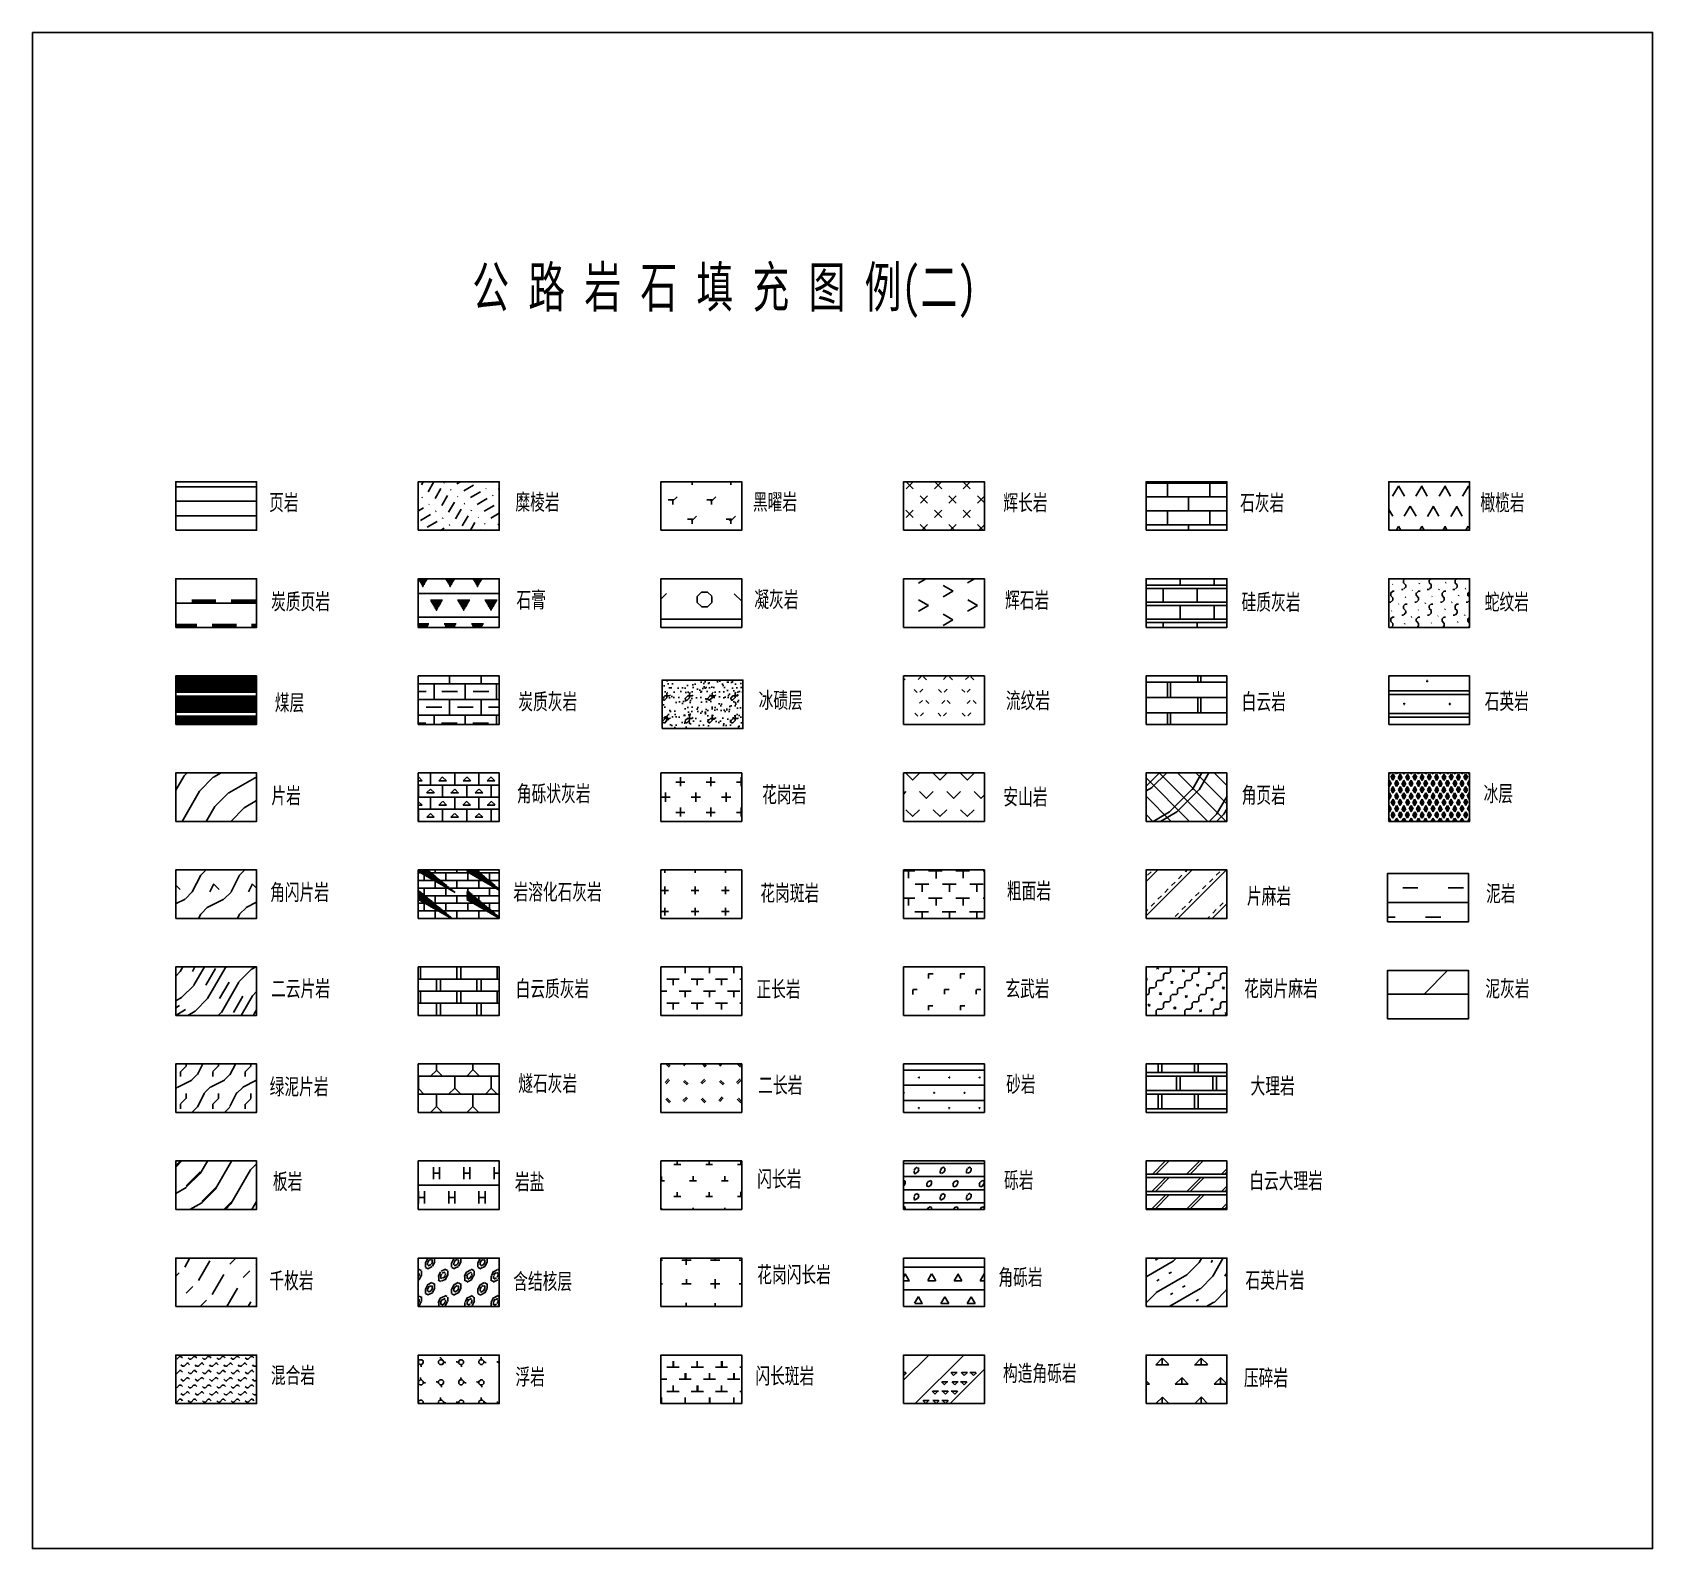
# Model space of a CAD drawing. Extents: x 0 to 0.401, y 0 to 0.375.
import ezdxf

# ---------------------------------------------------------------- set-up
doc = ezdxf.new("R2010")
doc.units = 0
doc.header["$MEASUREMENT"] = 0
doc.layers.get('0').update_dxf_attribs({"linetype": 'CONTINUOUS'})
doc.styles.add('LZ_FONTS_FS', font='hxm.ttf', dxfattribs={"width": 0.7})

msp = doc.modelspace()

# ---------------------------------------------------------------- texts
at = {"attachment_point": 1, "style": 'LZ_FONTS_FS'}
for s, insert, char_height, width in [('\\fTxt|b0|i0|c134|p2;公 路 岩 石 填 充 图 例(二)', (0.10879, 0.31707), 0.01, 0.2674493), ('\\fTxt|b0|i0|c134|p2;页岩', (0.05855, 0.26081), 0.004, 0.0238), ('\\fTxt|b0|i0|c134|p2;糜棱岩', (0.11947, 0.26089), 0.004, 0.0269), ('\\fTxt|b0|i0|c134|p2;黑曜岩', (0.17821, 0.26093), 0.004, 0.0224), ('\\fTxt|b0|i0|c134|p2;辉长岩', (0.24014, 0.26075), 0.004, 0.0268), ('\\fTxt|b0|i0|c134|p2;石灰岩', (0.2987, 0.26072), 0.004, 0.0271), ('\\fTxt|b0|i0|c134|p2;橄榄岩', (0.35813, 0.26077), 0.004, 0.0315), ('\\fTxt|b0|i0|c134|p2;炭质页岩', (0.05904, 0.23628), 0.004, 0.0237816), ('\\fTxt|b0|i0|c134|p2;石膏', (0.11973, 0.23671), 0.004, 0.0236), ('\\fTxt|b0|i0|c134|p2;凝灰岩', (0.17855, 0.2368), 0.004, 0.0238), ('\\fTxt|b0|i0|c134|p2;辉石岩', (0.24057, 0.23663), 0.004, 0.0268), ('\\fTxt|b0|i0|c134|p2;硅质灰岩', (0.29907, 0.23614), 0.004, 0.0258), ('\\fTxt|b0|i0|c134|p2;蛇纹岩', (0.3592, 0.23618), 0.004, 0.0275), ('\\fTxt|b0|i0|c134|p2;冰碛层', (0.17962, 0.21186), 0.004, 0.0267), ('\\fTxt|b0|i0|c134|p2;煤层', (0.05996, 0.21126), 0.004, 0.0211), ('\\fTxt|b0|i0|c134|p2;炭质灰岩', (0.12019, 0.21153), 0.004, 0.023), ('\\fTxt|b0|i0|c134|p2;流纹岩', (0.24077, 0.21177), 0.004, 0.021), ('\\fTxt|b0|i0|c134|p2;白云岩', (0.29909, 0.21153), 0.004, 0.0284), ('\\fTxt|b0|i0|c134|p2;石英岩', (0.3592, 0.21161), 0.004, 0.0235), ('\\fTxt|b0|i0|c134|p2;片岩', (0.05912, 0.18826), 0.004, 0.0251), ('\\fTxt|b0|i0|c134|p2;角砾状灰岩', (0.11983, 0.18877), 0.004, 0.0296093), ('\\fTxt|b0|i0|c134|p2;花岗岩', (0.18049, 0.18855), 0.004, 0.0282), ('\\fTxt|b0|i0|c134|p2;安山岩', (0.24014, 0.18797), 0.004, 0.0219), ('\\fTxt|b0|i0|c134|p2;角页岩', (0.29909, 0.1884), 0.004, 0.0293), ('\\fTxt|b0|i0|c134|p2;冰层', (0.35892, 0.18879), 0.004, 0.0275), ('\\fTxt|b0|i0|c134|p2;角闪片岩', (0.05879, 0.16436), 0.004, 0.0251), ('\\fTxt|b0|i0|c134|p2;岩溶化石灰岩', (0.11897, 0.16446), 0.004, 0.0346662), ('\\fTxt|b0|i0|c134|p2;花岗斑岩', (0.18003, 0.16418), 0.004, 0.0255), ('\\fTxt|b0|i0|c134|p2;粗面岩', (0.24102, 0.16473), 0.004, 0.025), ('\\fTxt|b0|i0|c134|p2;泥岩', (0.35955, 0.16407), 0.004, 0.0247), ('\\fTxt|b0|i0|c134|p2;片麻岩', (0.30039, 0.16343), 0.004, 0.0284), ('\\fTxt|b0|i0|c134|p2;二云片岩', (0.05904, 0.14053), 0.004, 0.0256), ('\\fTxt|b0|i0|c134|p2;白云质灰岩', (0.11952, 0.14052), 0.004, 0.0291), ('\\fTxt|b0|i0|c134|p2;正长岩', (0.17907, 0.14042), 0.004, 0.0268), ('\\fTxt|b0|i0|c134|p2;玄武岩', (0.24064, 0.14052), 0.004, 0.0219), ('\\fTxt|b0|i0|c134|p2;花岗片麻岩', (0.2997, 0.14058), 0.004, 0.0315388), ('\\fTxt|b0|i0|c134|p2;泥灰岩', (0.35936, 0.14054), 0.004, 0.0215), ('\\fTxt|b0|i0|c134|p2;绿泥片岩', (0.05868, 0.11628), 0.004, 0.0233), ('\\fTxt|b0|i0|c134|p2;燧石灰岩', (0.12016, 0.11709), 0.004, 0.0291), ('\\fTxt|b0|i0|c134|p2;二长岩', (0.17952, 0.11665), 0.004, 0.0264), ('\\fTxt|b0|i0|c134|p2;砂岩', (0.24083, 0.11689), 0.004, 0.025), ('\\fTxt|b0|i0|c134|p2;大理岩', (0.30129, 0.11648), 0.004, 0.0302), ('\\fTxt|b0|i0|c134|p2;板岩', (0.05947, 0.09285), 0.004, 0.0251), ('\\fTxt|b0|i0|c134|p2;岩盐', (0.11935, 0.09277), 0.004, 0.0258), ('\\fTxt|b0|i0|c134|p2;闪长岩', (0.17927, 0.09346), 0.004, 0.0192), ('\\fTxt|b0|i0|c134|p2;砾岩', (0.24032, 0.09314), 0.004, 0.0197), ('\\fTxt|b0|i0|c134|p2;白云大理岩', (0.30097, 0.09302), 0.004, 0.0315), ('\\fTxt|b0|i0|c134|p2;千枚岩', (0.05861, 0.06831), 0.004, 0.0233), ('\\fTxt|b0|i0|c134|p2;含结核层', (0.11892, 0.06812), 0.004, 0.0241), ('\\fTxt|b0|i0|c134|p2;花岗闪长岩', (0.17927, 0.06978), 0.004, 0.03), ('\\fTxt|b0|i0|c134|p2;角砾岩', (0.23892, 0.06913), 0.004, 0.0201), ('\\fTxt|b0|i0|c134|p2;石英片岩', (0.30004, 0.06843), 0.004, 0.0342), ('\\fTxt|b0|i0|c134|p2;混合岩', (0.05899, 0.04488), 0.004, 0.0287), ('\\fTxt|b0|i0|c134|p2;浮岩', (0.11947, 0.04451), 0.004, 0.0236), ('\\fTxt|b0|i0|c134|p2;闪长斑岩', (0.17882, 0.04474), 0.004, 0.0273), ('\\fTxt|b0|i0|c134|p2;构造角砾岩', (0.24006, 0.04537), 0.004, 0.0344), ('\\fTxt|b0|i0|c134|p2;压碎岩', (0.29964, 0.04427), 0.004, 0.0386)]:
    msp.add_mtext(s, dxfattribs=dict(at, insert=insert, char_height=char_height, width=width))

# ---------------------------------------------------------------- hatches: boundary and pattern name
h = msp.add_hatch()
h.set_pattern_fill('GLYY', color=256, scale=0.0005, style=0, pattern_type=2)
h.set_pattern_definition([(0, (-0.144551, 0.035875), (0, 0.0036), [])])
h.paths.add_polyline_path([(0.05545, 0.26388), (0.03545, 0.26388), (0.03545, 0.25188), (0.05545, 0.25188)])
h = msp.add_hatch()
h.set_pattern_fill('GLMLY', color=256, scale=0.0005, style=0, pattern_type=2)
h.set_pattern_definition([(59.9951, (-0.1445512, 0.0358752), (-0.001687499, 0.001687502), [0.0028412, -0.0893951]), (45, (-0.1423803, 0.0396345), (-0.0016875, 0.0016875), [0.000170596, -0.01255733]), (45, (-0.137086, 0.0433403), (-0.0016875, 0.0016875), [0.000170596, -0.01255733]), (30.0049, (-0.1408454, 0.0411694), (-0.0016875, 0.0016875), [0.0028412, -0.0893951]), (59.9951, (-0.1355512, 0.0448752), (-0.001687499, 0.001687502), [0.0028412, -0.0893951]), (59.9951, (-0.1265512, 0.0538752), (-0.001687499, 0.001687502), [0.0028412, -0.0893951]), (59.9951, (-0.1175512, 0.0628752), (-0.001687499, 0.001687502), [0.0028412, -0.0893951]), (59.9951, (-0.1085512, 0.0718752), (-0.001687499, 0.001687502), [0.0028412, -0.0893951]), (59.9951, (-0.0995512, 0.0808752), (-0.001687499, 0.001687502), [0.0028412, -0.0893951]), (59.9951, (-0.0905512, 0.0898752), (-0.0016875, 0.001687502), [0.0028412, -0.0893951]), (30.0049, (-0.1318454, 0.0501694), (-0.0016875, 0.0016875), [0.0028412, -0.0893951]), (30.0049, (-0.1228454, 0.0591694), (-0.0016875, 0.0016875), [0.0028412, -0.0893951]), (30.0049, (-0.1138454, 0.0681694), (-0.0016875, 0.0016875), [0.0028412, -0.0893951]), (30.0049, (-0.1048454, 0.0771694), (-0.0016875, 0.0016875), [0.0028412, -0.0893951]), (30.0049, (-0.0958454, 0.0861694), (-0.0016875, 0.0016875), [0.0028412, -0.0893951]), (30.0049, (-0.0868454, 0.0951694), (-0.0016875, 0.0016875), [0.0028412, -0.0893951])])
h.paths.add_polyline_path([(0.11545, 0.26388), (0.09545, 0.26388), (0.09545, 0.25188), (0.11545, 0.25188)])
h = msp.add_hatch()
h.set_pattern_fill('GLHYY', color=256, scale=0.0005, style=0, pattern_type=2)
h.set_pattern_definition([(135, (-0.144071, 0.033475), (-0.0048, -0.0048), [0.00048, -0.00630823]), (45, (-0.144071, 0.033475), (-0.0048, 0.0048), [0.00158, -0.00520823]), (0, (-0.1451918, 0.0338146), (0.0048, 0.0048), [0.00128118, -0.00831882]), (90, (-0.1440275, 0.0326934), (-0.0048, 0.0048), [0.00126118, -0.00833882])])
h.paths.add_polyline_path([(0.17545, 0.26388), (0.15545, 0.26388), (0.15545, 0.25188), (0.17545, 0.25188)])
h = msp.add_hatch()
h.set_pattern_fill('GLHCY', color=256, scale=0.0005, style=0, pattern_type=2)
h.set_pattern_definition([(45, (-0.144551, 0.035875), (4e-19, 0.00707107), [0.0025, -0.0025]), (135, (-0.142801, 0.035875), (-0.00707107, 4e-19), [0.0025, -0.0025])])
h.paths.add_polyline_path([(0.23545, 0.26388), (0.21545, 0.26388), (0.21545, 0.25188), (0.23545, 0.25188)])
h = msp.add_hatch()
h.set_pattern_fill('GLSHY', color=256, scale=0.0005, style=0, pattern_type=2)
h.set_pattern_definition([(0, (-0.144551, 0.035875), (0, 0.00345), []), (90, (-0.144551, 0.035875), (-0.00525, 0.00345), [0.00345, -0.00345])])
h.paths.add_polyline_path([(0.29545, 0.26388), (0.27545, 0.26388), (0.27545, 0.25188), (0.29545, 0.25188)])
h = msp.add_hatch()
h.set_pattern_fill('GLGLY', color=256, scale=0.0005, style=0, pattern_type=2)
h.set_pattern_definition([(60, (-0.144551, 0.035875), (-0.00288, 0.004988306), [0.00288, -0.00288]), (120, (-0.141671, 0.035875), (-0.00576, -9e-11), [0.00288, -0.00288])])
h.paths.add_polyline_path([(0.35545, 0.26388), (0.33545, 0.26388), (0.33545, 0.25188), (0.35545, 0.25188)])
h = msp.add_hatch()
h.set_pattern_fill('GLTZYY', color=256, scale=0.001, style=0, pattern_type=2)
h.set_pattern_definition([(0, (-0.144551, 0.035875), (0, 0.006), []), (0, (-0.144551, 0.036575), (0.0046875, 0.006), [0.006, -0.00375]), (0, (-0.144551, 0.036375), (0.0046875, 0.006), [0.006, -0.00375]), (0, (-0.144551, 0.036075), (0.0046875, 0.006), [0.006, -0.00375])])
h.paths.add_polyline_path([(0.05545, 0.23988), (0.03545, 0.23988), (0.03545, 0.22788), (0.05545, 0.22788)])
h = msp.add_hatch()
h.set_pattern_fill('GLSG', color=256, scale=0.0005, style=0, pattern_type=2)
h.set_pattern_definition([(0, (-0.144551, 0.035875), (0.003375, 0.0058455), [0.003, -0.00375]), (0, (-0.144551, 0.037499), (0, 0.0058455), []), (0, (-0.144476, 0.035745), (0.003375, 0.0058455), [0.00285, -0.0039]), (0, (-0.144401, 0.0356154), (0.003375, 0.0058455), [0.0027, -0.00405]), (0, (-0.144326, 0.0354855), (0.003375, 0.0058455), [0.00255, -0.0042]), (0, (-0.144251, 0.0353556), (0.003375, 0.0058455), [0.0024, -0.00435]), (0, (-0.144176, 0.0352257), (0.003375, 0.0058455), [0.00225, -0.0045]), (0, (-0.144101, 0.035096), (0.003375, 0.0058455), [0.0021, -0.00465]), (0, (-0.144026, 0.034966), (0.003375, 0.0058455), [0.00195, -0.0048]), (0, (-0.143951, 0.034836), (0.003375, 0.0058455), [0.0018, -0.00495]), (0, (-0.143876, 0.034706), (0.003375, 0.0058455), [0.00165, -0.0051]), (0, (-0.143801, 0.034576), (0.003375, 0.0058455), [0.0015, -0.00525]), (0, (-0.143726, 0.034446), (0.003375, 0.0058455), [0.00135, -0.0054]), (0, (-0.143651, 0.0343164), (0.003375, 0.0058455), [0.0012, -0.00555]), (0, (-0.143576, 0.0343164), (0.003375, 0.0058455), [0.00105, -0.0057]), (0, (-0.143501, 0.0340565), (0.003375, 0.0058455), [0.0009, -0.00585]), (0, (-0.143426, 0.0339267), (0.003375, 0.0058455), [0.00075, -0.006]), (0, (-0.143351, 0.0339267), (0.003375, 0.0058455), [0.0006, -0.00615]), (0, (-0.143276, 0.0336666), (0.003375, 0.0058455), [0.00045, -0.0063]), (0, (-0.143201, 0.033537), (0.003375, 0.0058455), [0.0003, -0.00645]), (0, (-0.143126, 0.033407), (0.003375, 0.0058455), [0.00015, -0.0066])])
h.paths.add_polyline_path([(0.11545, 0.23988), (0.09545, 0.23988), (0.09545, 0.22788), (0.11545, 0.22788)])
h = msp.add_hatch()
h.set_pattern_fill('GLNHY', color=256, scale=0.001, style=0, pattern_type=2)
h.set_pattern_definition([(0, (0.035449, 0.179875), (0, 0.01), [0.01, 0]), (0, (0.035449, 0.182975), (0.01, 0.01), [0.0015, -0.0185]), (0, (0.035449, 0.186596), (0.01, 0.01), [0.0015, -0.0185]), (45, (0.036949, 0.182975), (-0.01, 0.01), [0.0015, -0.0126421]), (45, (0.034388, 0.185536), (-0.01, 0.01), [0.0015, -0.0126421]), (135, (0.035449, 0.182975), (-0.01, -0.01), [0.0015, -0.0126421]), (135, (0.03801, 0.185536), (-0.01, -0.01), [0.0015, -0.0126421]), (90, (0.038009, 0.184036), (-0.01, 0.01), [0.0015, -0.0185]), (90, (0.034388, 0.184036), (-0.01, 0.01), [0.0015, -0.0185]), (45, (0.044035, 0.183375), (-0.01, 0.01), [0.004, -0.0242843]), (135, (0.026435, 0.183375), (-0.02, -0.02), [0.004, -0.0101421])])
h.paths.add_polyline_path([(0.17545, 0.22788), (0.17545, 0.23988), (0.15545, 0.23988), (0.15545, 0.22788)])
h = msp.add_hatch()
h.set_pattern_fill('GLHSY', color=256, scale=0.0005, style=0, pattern_type=2)
h.set_pattern_definition([(30, (-0.144551, 0.035875), (-9e-11, 0.007), [0.0028, -0.0042]), (150, (-0.142126, 0.037275), (-0.00606218, -0.0035), [0.0028, -0.0042])])
h.paths.add_polyline_path([(0.23545, 0.23988), (0.21545, 0.23988), (0.21545, 0.22788), (0.23545, 0.22788)])
h = msp.add_hatch()
h.set_pattern_fill('GLGZHY', color=256, scale=0.0005, style=0, pattern_type=2)
h.set_pattern_definition([(0, (-0.144551, 0.035875), (0, 0.0042), []), (0, (-0.144551, 0.036715), (0, 0.0042), []), (90, (-0.144551, 0.036715), (-0.0042, 0.0042), [0.00336, -0.00504])])
h.paths.add_polyline_path([(0.29545, 0.23988), (0.27545, 0.23988), (0.27545, 0.22788), (0.29545, 0.22788)])
h = msp.add_hatch()
h.set_pattern_fill('GLSWY', color=256, scale=0.0005, style=0, pattern_type=2)
h.set_pattern_definition([(45, (-0.144551, 0.035875), (-0.00318198, 0.00318198), [0.0006, -0.0039]), (0, (-0.144127, 0.0362994), (0.00318198, 0.00318198), [0.00045, -0.00591396]), (270, (-0.1445512, 0.035875), (0.00318198, -0.00318198), [0.0006, -0.00576396]), (315, (-0.144551, 0.035275), (0.00318198, 0.00318198), [0.00075, -0.00375]), (270, (-0.1440208, 0.0347448), (0.00318198, -0.00318198), [0.0006, -0.00576396]), (225, (-0.144021, 0.034145), (0.00318198, -0.00318198), [0.0006, -0.0039]), (180, (-0.1445512, 0.0336145), (-0.00318198, -0.00318198), [0.00045, -0.00591396]), (45, (-0.139869, 0.035875), (-0.00318198, 0.00318198), [0.00015, -0.00225])])
h.paths.add_polyline_path([(0.35545, 0.23988), (0.33545, 0.23988), (0.33545, 0.22788), (0.35545, 0.22788)])
h = msp.add_hatch()
h.set_pattern_fill('GLMC', color=256, scale=0.001, style=0, pattern_type=2)
h.set_pattern_definition([(0, (-0.144551, 0.036875), (0, 0.01), []), (0, (-0.144551, 0.036975), (0, 0.01), []), (0, (-0.144551, 0.037275), (0, 0.01), []), (0, (-0.144551, 0.037375), (0, 0.01), []), (0, (-0.144551, 0.037475), (0, 0.01), []), (0, (-0.144551, 0.037575), (0, 0.01), []), (0, (-0.144551, 0.037675), (0, 0.01), []), (0, (-0.144551, 0.038875), (0, 0.01), []), (0, (-0.144551, 0.038275), (0, 0.01), []), (0, (-0.144551, 0.038475), (0, 0.01), []), (0, (-0.144551, 0.039275), (0, 0.01), []), (0, (-0.144551, 0.039675), (0, 0.01), []), (0, (-0.144551, 0.040275), (0, 0.01), []), (0, (-0.144551, 0.039875), (0, 0.01), []), (0, (-0.144551, 0.040675), (0, 0.01), []), (0, (-0.144551, 0.040875), (0, 0.01), []), (0, (-0.144551, 0.041875), (0, 0.01), []), (0, (-0.144551, 0.042675), (0, 0.01), []), (0, (-0.144551, 0.042875), (0, 0.01), []), (0, (-0.144551, 0.043275), (0, 0.01), []), (0, (-0.144551, 0.043675), (0, 0.01), []), (0, (-0.144551, 0.044875), (0, 0.01), []), (0, (-0.144551, 0.044275), (0, 0.01), []), (0, (-0.144551, 0.044675), (0, 0.01), []), (0, (-0.144551, 0.045275), (0, 0.01), []), (0, (-0.144551, 0.045675), (0, 0.01), []), (0, (-0.144551, 0.045875), (0, 0.01), []), (0, (-0.144551, 0.037075), (0, 0.01), []), (0, (-0.144551, 0.037175), (0, 0.01), []), (0, (-0.144551, 0.037875), (0, 0.01), []), (0, (-0.144551, 0.038375), (0, 0.01), []), (0, (-0.144551, 0.043875), (0, 0.01), []), (0, (-0.144551, 0.042275), (0, 0.01), [])])
h.paths.add_polyline_path([(0.05545, 0.21588), (0.03545, 0.21588), (0.03545, 0.20388), (0.05545, 0.20388)])
h = msp.add_hatch()
h.set_pattern_fill('GLTZHY', color=256, scale=0.0005, style=0, pattern_type=2)
h.set_pattern_definition([(0, (-0.144551, 0.035875), (0, 0.00387072), []), (90, (-0.144551, 0.035875), (-0.00387072, 0.00387072), [0.00387072, -0.00387072]), (0, (-0.142616, 0.0378105), (0.00387072, 0.00387072), [0.00387072, -0.00387072])])
h.paths.add_polyline_path([(0.11545, 0.21588), (0.09545, 0.21588), (0.09545, 0.20388), (0.11545, 0.20388)])
h = msp.add_hatch()
h.set_pattern_fill('GLBQC', color=256, scale=0.0005, style=0, pattern_type=2)
h.set_pattern_definition([(37.5, (-0.3242635, 0.1068353), (0.0020927781, 0.0023416875), [-0.0054, 0, -0.00405, 0, -0.00405, 0]), (7.5, (-0.3242635, 0.1068353), (0.0054109, 0.003392672), [-0.00225, 0, -0.00585, 0, -0.00135, 0]), (328, (-0.3282876, 0.1068353), (0.008305039, -0.002816246), [-0.00135, 0, -0.0054, 0, -0.0063, 0]), (37.5, (-0.3242635, 0.1068353), (-0.00220641, 0.00566539), [-0.0036, 0, -0.0045, 0, -0.00405, 0]), (7.5, (-0.3242635, 0.106835), (0.00364378, 0.0076751), [-0.0027, 0, -0.00405, 0, -0.00135, 0]), (327.5, (-0.3282876, 0.1068353), (0.003930716, 0.002344458), [-0.0018, 0, -0.00585, 0, -0.009, 0]), (317.5, (-0.3282876, 0.1068353), (0.00523504, 0.002243564), [-0.0009, 0, -0.0036, 0, -0.0036, 0]), (37.5, (-0.3242635, 0.1068353), (0.004906908, 0.007039699), [-0.00135, 0, -0.00135, 0, -0.00405, 0]), (7.5, (-0.3242635, 0.106835), (0.00203764, 0.00746365), [-0.0027, 0, -0.00585, 0, -0.00135, 0]), (327.5, (-0.3282876, 0.106835), (0.01176185, 0.00257656), [-0.0054, 0, -0.00225, 0, -0.00225, 0]), (317.5, (-0.328288, 0.106835), (172.82042813, -158.347469), [-0.001134, 0, -0.00945, 0, -0.0009, 0]), (90, (-0.3242635, 0.1068353), (-0.005625, 3e-19), [0.00028125, -0.00534375]), (45, (-0.3242635, 0.1071165), (4e-19, 0.005625), [0.00084375, -0.0071112]), (135, (-0.3240646, 0.1066364), (-0.005625, 4e-19), [0.00028125, -0.0076737]), (0, (-0.3240646, 0.1066364), (0, 0.005625), [0.00028125, -0.00534375]), (45, (-0.3237834, 0.1066364), (4e-19, 0.005625), [0.00084375, -0.0071112]), (90, (-0.323187, 0.107233), (-0.005625, 3e-19), [0.001125, -0.0045]), (0, (-0.323667, 0.107713), (0, 0.005625), [0.001125, -0.0045]), (45, (-0.322542, 0.107713), (4e-19, 0.005625), [0.00028125, -0.0076737]), (45, (-0.3231867, 0.108358), (4e-19, 0.005625), [0.00028125, -0.0076737])])
h.paths.add_polyline_path([(0.17574, 0.21484), (0.15574, 0.21484), (0.15574, 0.20284), (0.17574, 0.20284)])
h = msp.add_hatch()
h.set_pattern_fill('GLLWY', color=256, scale=0.0005, style=0, pattern_type=2)
h.set_pattern_definition([(45, (-0.1441365, 0.035875), (-0.00586503, 0.00586503), [0.0010368, -0.0072576]), (45, (-0.138123, 0.035875), (-0.00586503, 0.00586503), [0.0010368, -0.0072576]), (45, (-0.144551, 0.0389856), (-0.00586503, 0.00586503), [0.0010368, -0.0072576]), (45, (-0.13833, 0.0389856), (-0.00586503, 0.00586503), [0.0010368, -0.0072576]), (135, (-0.1447585, 0.035875), (-0.00586503, -0.00586503), [0.0010368, -0.0072576]), (135, (-0.138745, 0.035875), (-0.00586503, -0.00586503), [0.0010368, -0.0072576]), (135, (-0.1424776, 0.0389856), (-0.00586503, -0.00586503), [0.0010368, -0.0072576]), (135, (-0.136049, 0.0389856), (-0.00586503, -0.00586503), [0.0010368, -0.0072576])])
h.paths.add_polyline_path([(0.23545, 0.21588), (0.21545, 0.21588), (0.21545, 0.20388), (0.23545, 0.20388)])
h = msp.add_hatch()
h.set_pattern_fill('GLBYY', color=256, scale=0.0005, style=0, pattern_type=2)
h.set_pattern_definition([(0, (-0.144551, 0.035875), (0, 0.003796875), []), (90, (-0.144551, 0.035875), (-0.00759375, 0.00379687), [0.00379687, -0.00379687]), (90, (-0.143792, 0.035875), (-0.00759375, 0.00379687), [0.00379687, -0.00379687])])
h.paths.add_polyline_path([(0.29545, 0.21588), (0.27545, 0.21588), (0.27545, 0.20388), (0.29545, 0.20388)])
h = msp.add_hatch()
h.set_pattern_fill('GLSYY', color=256, scale=0.0005, style=0, pattern_type=2)
h.set_pattern_definition([(0, (-0.144551, 0.060325), (0, 0.005625), []), (90, (-0.144551, 0.062575), (-0.005625, 0.005625), [0.000225, -0.011025]), (0, (-0.144551, 0.0628), (0.005625, 0.005625), [0.000225, -0.011025]), (90, (-0.144326, 0.062575), (-0.005625, 0.005625), [0.000225, -0.011025]), (0, (-0.144551, 0.062575), (0.005625, 0.005625), [0.000225, -0.011025]), (0, (-0.144551, 0.059425), (0, 0.005625), [])])
h.paths.add_polyline_path([(0.35545, 0.21588), (0.33545, 0.21588), (0.33545, 0.20388), (0.35545, 0.20388)])
h = msp.add_hatch()
h.set_pattern_fill('GLPY', color=256, scale=0.0005, style=0, pattern_type=2)
h.set_pattern_definition([(59.995, (-0.144551, 0.035875), (-0.00379687, 0.00379688), [0.0097677, -0.197764]), (45, (-0.1396666, 0.044334), (-0.00379688, 0.00379688), [0.00488384, -0.023754]), (45, (-0.1277546, 0.052672), (-0.00379688, 0.00379688), [0.00488384, -0.023754]), (30.005, (-0.136213, 0.047787), (-0.00379688, 0.00379687), [0.0097677, -0.197764]), (59.995, (-0.124301, 0.056125), (-0.00379687, 0.00379688), [0.0097677, -0.197764]), (59.995, (-0.104051, 0.076375), (-0.00379687, 0.00379688), [0.0097677, -0.197764]), (59.995, (-0.083801, 0.096625), (-0.00379687, 0.00379688), [0.0097677, -0.197764]), (59.995, (-0.063551, 0.116875), (-0.00379687, 0.00379688), [0.0097677, -0.197764]), (59.995, (-0.043301, 0.137125), (-0.00379687, 0.00379688), [0.0097677, -0.197764]), (59.995, (-0.023051, 0.157375), (-0.00379687, 0.00379688), [0.0097677, -0.197764]), (30.005, (-0.115963, 0.068037), (-0.00379688, 0.00379687), [0.0097677, -0.197764]), (30.005, (-0.095713, 0.088287), (-0.00379688, 0.00379687), [0.0097677, -0.197764]), (30.005, (-0.075463, 0.108537), (-0.00379688, 0.00379687), [0.0097677, -0.197764]), (30.005, (-0.055213, 0.128787), (-0.00379688, 0.00379687), [0.0097677, -0.197764]), (30.005, (-0.034963, 0.149037), (-0.00379688, 0.00379687), [0.0097677, -0.197764]), (30.005, (-0.014713, 0.169287), (-0.00379688, 0.00379687), [0.0097677, -0.197764])])
h.paths.add_polyline_path([(0.05545, 0.19188), (0.03545, 0.19188), (0.03545, 0.17988), (0.05545, 0.17988)])
h = msp.add_hatch()
h.set_pattern_fill('GLJLZHY', color=256, scale=0.0005, style=0, pattern_type=2)
h.set_pattern_definition([(0, (-0.1445512, 0.0358752), (0, 0.003), []), (90, (-0.144551, 0.035875), (-0.006, 4e-19), [0.003, -0.003]), (90, (-0.141551, 0.038875), (-0.006, 4e-19), [0.003, -0.003]), (0, (-0.1424887, 0.0369064), (0.003, 0.003), [0.001875, -0.004125]), (45, (-0.1424887, 0.0369064), (-0.003, 0.003), [0.001325825, -0.002916815]), (135, (-0.1406137, 0.0369064), (-0.003, -0.003), [0.001325825, -0.002916815])])
h.paths.add_polyline_path([(0.11545, 0.19188), (0.09545, 0.19188), (0.09545, 0.17988), (0.11545, 0.17988)])
h = msp.add_hatch()
h.set_pattern_fill('GLHGY', color=256, scale=0.0005, style=0, pattern_type=2)
h.set_pattern_definition([(0, (-0.144551, 0.035875), (0.00375, 0.00375), [0.00225, -0.00525]), (90, (-0.143426, 0.03475), (-0.00375, 0.00375), [0.00225, -0.00525])])
h.paths.add_polyline_path([(0.17545, 0.19188), (0.15545, 0.19188), (0.15545, 0.17988), (0.17545, 0.17988)])
h = msp.add_hatch()
h.set_pattern_fill('GLASY', color=256, scale=0.0005, style=0, pattern_type=2)
h.set_pattern_definition([(45, (-0.14005, 0.037), (-0.027, 0.027), [0.002432, -0.0357518]), (135, (-0.14005, 0.037), (-0.027, -0.027), [0.002432, -0.0357518]), (45, (-0.1333, 0.037), (-0.027, 0.027), [0.002432, -0.0357518]), (45, (-0.12655, 0.037), (-0.027, 0.027), [0.002432, -0.0357518]), (45, (-0.1198, 0.037), (-0.027, 0.027), [0.002432, -0.0357518]), (45, (-0.14005, 0.046), (-0.027, 0.027), [0.002432, -0.0357518]), (45, (-0.14005, 0.055), (-0.027, 0.027), [0.002432, -0.0357518]), (45, (-0.1333, 0.046), (-0.027, 0.027), [0.002432, -0.0357518]), (45, (-0.1333, 0.055), (-0.027, 0.027), [0.002432, -0.0357518]), (45, (-0.12655, 0.046), (-0.027, 0.027), [0.002432, -0.0357518]), (45, (-0.12655, 0.055), (-0.027, 0.027), [0.002432, -0.0357518]), (45, (-0.1198, 0.046), (-0.027, 0.027), [0.002432, -0.0357518]), (45, (-0.1198, 0.055), (-0.027, 0.027), [0.002432, -0.0357518]), (135, (-0.1333, 0.037), (-0.027, -0.027), [0.002432, -0.0357518]), (135, (-0.12655, 0.037), (-0.027, -0.027), [0.002432, -0.0357518]), (135, (-0.1198, 0.037), (-0.027, -0.027), [0.002432, -0.0357518]), (135, (-0.14005, 0.046), (-0.027, -0.027), [0.002432, -0.0357518]), (135, (-0.14005, 0.055), (-0.027, -0.027), [0.002432, -0.0357518]), (135, (-0.1333, 0.046), (-0.027, -0.027), [0.002432, -0.0357518]), (135, (-0.1333, 0.055), (-0.027, -0.027), [0.002432, -0.0357518]), (135, (-0.12655, 0.046), (-0.027, -0.027), [0.002432, -0.0357518]), (135, (-0.12655, 0.055), (-0.027, -0.027), [0.002432, -0.0357518]), (135, (-0.1198, 0.046), (-0.027, -0.027), [0.002432, -0.0357518]), (135, (-0.1198, 0.055), (-0.027, -0.027), [0.002432, -0.0357518]), (45, (-0.136676, 0.0415), (-0.027, 0.027), [0.002432, -0.0357518]), (45, (-0.129926, 0.0415), (-0.027, 0.027), [0.002432, -0.0357518]), (45, (-0.123176, 0.0415), (-0.027, 0.027), [0.002432, -0.0357518]), (45, (-0.116426, 0.0415), (-0.027, 0.027), [0.002432, -0.0357518]), (45, (-0.136676, 0.0505), (-0.027, 0.027), [0.002432, -0.0357518]), (45, (-0.129926, 0.0505), (-0.027, 0.027), [0.002432, -0.0357518]), (45, (-0.123176, 0.0505), (-0.027, 0.027), [0.002432, -0.0357518]), (45, (-0.116426, 0.0505), (-0.027, 0.027), [0.002432, -0.0357518]), (45, (-0.136676, 0.0595), (-0.027, 0.027), [0.002432, -0.0357518]), (45, (-0.129926, 0.0595), (-0.027, 0.027), [0.002432, -0.0357518]), (45, (-0.123176, 0.0595), (-0.027, 0.027), [0.002432, -0.0357518]), (45, (-0.116426, 0.0595), (-0.027, 0.027), [0.002432, -0.0357518]), (135, (-0.136676, 0.0415), (-0.027, -0.027), [0.002432, -0.0357518]), (135, (-0.129926, 0.0415), (-0.027, -0.027), [0.002432, -0.0357518]), (135, (-0.123176, 0.0415), (-0.027, -0.027), [0.002432, -0.0357518]), (135, (-0.116426, 0.0415), (-0.027, -0.027), [0.002432, -0.0357518]), (135, (-0.136676, 0.0505), (-0.027, -0.027), [0.002432, -0.0357518]), (135, (-0.129926, 0.0505), (-0.027, -0.027), [0.002432, -0.0357518]), (135, (-0.123176, 0.0505), (-0.027, -0.027), [0.002432, -0.0357518]), (135, (-0.116426, 0.0505), (-0.027, -0.027), [0.002432, -0.0357518]), (135, (-0.136676, 0.0595), (-0.027, -0.027), [0.002432, -0.0357518]), (135, (-0.129926, 0.0595), (-0.027, -0.027), [0.002432, -0.0357518]), (135, (-0.123176, 0.0595), (-0.027, -0.027), [0.002432, -0.0357518]), (135, (-0.116426, 0.0595), (-0.027, -0.027), [0.002432, -0.0357518]), (45, (-0.11305, 0.037), (-0.027, 0.027), [0.002432, -0.0357518]), (45, (-0.1063, 0.037), (-0.027, 0.027), [0.002432, -0.0357518]), (45, (-0.09955, 0.037), (-0.027, 0.027), [0.002432, -0.0357518]), (45, (-0.0928, 0.037), (-0.027, 0.027), [0.002432, -0.0357518]), (45, (-0.11305, 0.046), (-0.027, 0.027), [0.002432, -0.0357518]), (45, (-0.1063, 0.046), (-0.027, 0.027), [0.002432, -0.0357518]), (45, (-0.09955, 0.046), (-0.027, 0.027), [0.002432, -0.0357518]), (45, (-0.0928, 0.046), (-0.027, 0.027), [0.002432, -0.0357518]), (45, (-0.11305, 0.055), (-0.027, 0.027), [0.002432, -0.0357518]), (45, (-0.1063, 0.055), (-0.027, 0.027), [0.002432, -0.0357518]), (45, (-0.09955, 0.055), (-0.027, 0.027), [0.002432, -0.0357518]), (45, (-0.0928, 0.055), (-0.027, 0.027), [0.002432, -0.0357518]), (135, (-0.11305, 0.037), (-0.027, -0.027), [0.002432, -0.0357518]), (135, (-0.1063, 0.037), (-0.027, -0.027), [0.002432, -0.0357518]), (135, (-0.09955, 0.037), (-0.027, -0.027), [0.002432, -0.0357518]), (135, (-0.0928, 0.037), (-0.027, -0.027), [0.002432, -0.0357518]), (135, (-0.11305, 0.046), (-0.027, -0.027), [0.002432, -0.0357518]), (135, (-0.1063, 0.046), (-0.027, -0.027), [0.002432, -0.0357518]), (135, (-0.09955, 0.046), (-0.027, -0.027), [0.002432, -0.0357518]), (135, (-0.0928, 0.046), (-0.027, -0.027), [0.002432, -0.0357518]), (135, (-0.11305, 0.055), (-0.027, -0.027), [0.002432, -0.0357518]), (135, (-0.1063, 0.055), (-0.027, -0.027), [0.002432, -0.0357518]), (135, (-0.09955, 0.055), (-0.027, -0.027), [0.002432, -0.0357518]), (135, (-0.0928, 0.055), (-0.027, -0.027), [0.002432, -0.0357518]), (45, (-0.109676, 0.0415), (-0.027, 0.027), [0.002432, -0.0357518]), (45, (-0.102926, 0.0415), (-0.027, 0.027), [0.002432, -0.0357518]), (45, (-0.096176, 0.0415), (-0.027, 0.027), [0.002432, -0.0357518]), (45, (-0.089426, 0.0415), (-0.027, 0.027), [0.002432, -0.0357518]), (45, (-0.109676, 0.0505), (-0.027, 0.027), [0.002432, -0.0357518]), (45, (-0.102926, 0.0505), (-0.027, 0.027), [0.002432, -0.0357518]), (45, (-0.096176, 0.0505), (-0.027, 0.027), [0.002432, -0.0357518]), (45, (-0.089426, 0.0505), (-0.027, 0.027), [0.002432, -0.0357518]), (45, (-0.109676, 0.0595), (-0.027, 0.027), [0.002432, -0.0357518]), (45, (-0.102926, 0.0595), (-0.027, 0.027), [0.002432, -0.0357518]), (45, (-0.096176, 0.0595), (-0.027, 0.027), [0.002432, -0.0357518]), (45, (-0.089426, 0.0595), (-0.027, 0.027), [0.002432, -0.0357518]), (135, (-0.109676, 0.0415), (-0.027, -0.027), [0.002432, -0.0357518]), (135, (-0.102926, 0.0415), (-0.027, -0.027), [0.002432, -0.0357518]), (135, (-0.096176, 0.0415), (-0.027, -0.027), [0.002432, -0.0357518]), (135, (-0.089426, 0.0415), (-0.027, -0.027), [0.002432, -0.0357518]), (135, (-0.109676, 0.0505), (-0.027, -0.027), [0.002432, -0.0357518]), (135, (-0.102926, 0.0505), (-0.027, -0.027), [0.002432, -0.0357518]), (135, (-0.096176, 0.0505), (-0.027, -0.027), [0.002432, -0.0357518]), (135, (-0.089426, 0.0505), (-0.027, -0.027), [0.002432, -0.0357518]), (135, (-0.109676, 0.0595), (-0.027, -0.027), [0.002432, -0.0357518]), (135, (-0.102926, 0.0595), (-0.027, -0.027), [0.002432, -0.0357518]), (135, (-0.096176, 0.0595), (-0.027, -0.027), [0.002432, -0.0357518]), (135, (-0.089426, 0.0595), (-0.027, -0.027), [0.002432, -0.0357518])])
h.paths.add_polyline_path([(0.23545, 0.19188), (0.21545, 0.19188), (0.21545, 0.17988), (0.23545, 0.17988)])
h = msp.add_hatch()
h.set_pattern_fill('GLJYY', color=256, scale=0.0005, style=0, pattern_type=2)
h.set_pattern_definition([(59.995, (-0.144551, 0.035875), (-0.006075, 0.006075), [0.0156283, -0.3164223]), (45, (-0.136736, 0.049409), (-0.006075, 0.006075), [0.00781414, -0.0380064]), (45, (-0.117677, 0.06275), (-0.006075, 0.006075), [0.00781414, -0.0380064]), (30.005, (-0.1312104, 0.054934), (-0.006075, 0.006075), [0.0156283, -0.3164223]), (59.995, (-0.112151, 0.068275), (-0.006075, 0.006075), [0.0156283, -0.3164223]), (59.995, (-0.079751, 0.100675), (-0.006075, 0.006075), [0.0156283, -0.3164223]), (59.995, (-0.047351, 0.133075), (-0.006075, 0.006075), [0.0156283, -0.3164223]), (59.995, (-0.014951, 0.165475), (-0.006075, 0.006075), [0.0156283, -0.3164223]), (59.995, (0.017449, 0.197875), (-0.006075, 0.006075), [0.0156283, -0.3164223]), (59.995, (0.049849, 0.230275), (-0.006075, 0.006075), [0.0156283, -0.3164223]), (30.005, (-0.0988104, 0.087334), (-0.006075, 0.006075), [0.0156283, -0.3164223]), (30.005, (-0.0664104, 0.119734), (-0.006075, 0.006075), [0.0156283, -0.3164223]), (30.005, (-0.0340104, 0.152134), (-0.006075, 0.006075), [0.0156283, -0.3164223]), (30.005, (-0.0016104, 0.184534), (-0.006075, 0.006075), [0.0156283, -0.3164223]), (30.005, (0.0307896, 0.216934), (-0.006075, 0.006075), [0.0156283, -0.3164223]), (30.005, (0.0631896, 0.249334), (-0.006075, 0.006075), [0.0156283, -0.3164223]), (30.005, (0.0649896, 0.249334), (-0.006075, 0.006075), [0.0156283, -0.3164223]), (45, (-0.134936, 0.049409), (-0.006075, 0.006075), [0.00781414, -0.0380064]), (45, (-0.115877, 0.06275), (-0.006075, 0.006075), [0.00781414, -0.0380064]), (30.005, (-0.1294104, 0.054934), (-0.006075, 0.006075), [0.0156283, -0.3164223]), (59.995, (-0.110351, 0.068275), (-0.006075, 0.006075), [0.0156283, -0.3164223]), (59.995, (-0.077951, 0.100675), (-0.006075, 0.006075), [0.0156283, -0.3164223]), (59.995, (-0.045551, 0.133075), (-0.006075, 0.006075), [0.0156283, -0.3164223]), (59.995, (-0.013151, 0.165475), (-0.006075, 0.006075), [0.0156283, -0.3164223]), (59.995, (0.019249, 0.197875), (-0.006075, 0.006075), [0.0156283, -0.3164223]), (59.995, (0.051649, 0.230275), (-0.006075, 0.006075), [0.0156283, -0.3164223]), (30.005, (-0.0970104, 0.087334), (-0.006075, 0.006075), [0.0156283, -0.3164223]), (30.005, (-0.0646104, 0.119734), (-0.006075, 0.006075), [0.0156283, -0.3164223]), (30.005, (-0.0322104, 0.152134), (-0.006075, 0.006075), [0.0156283, -0.3164223]), (30.005, (0.0001896, 0.184534), (-0.006075, 0.006075), [0.0156283, -0.3164223]), (30.005, (0.0325896, 0.216934), (-0.006075, 0.006075), [0.0156283, -0.3164223]), (59.995, (-0.142751, 0.035875), (-0.006075, 0.006075), [0.0156283, -0.3164223]), (135, (-0.1445512, 0.035875), (-0.002262742, -0.002262742), [])])
h.paths.add_polyline_path([(0.29545, 0.19188), (0.27545, 0.19188), (0.27545, 0.17988), (0.29545, 0.17988)])
h = msp.add_hatch()
h.set_pattern_fill('GLBC', color=256, scale=0.0005, style=0, pattern_type=2)
h.set_pattern_definition([(0, (-0.1445512, 0.0598752), (0.0009, 0.0015588455), [0.0009, -0.0009]), (60, (-0.1445512, 0.0598752), (-0.0018, -1e-10), [0.0009, -0.0009]), (120, (-0.1436512, 0.0598752), (-0.0018, 1e-10), [0.0009, -0.0009]), (300, (-0.1445512, 0.0598752), (0.0009, 0.0015588456), [0.0009, -0.0009]), (240, (-0.1436512, 0.0598752), (0.0009, -0.0015588456), [0.0009, -0.0009]), (60, (-0.1444612, 0.0597193), (-0.0018, -1e-10), [0.0009, -0.0009]), (60, (-0.1443622, 0.0595634), (-0.0018, -1e-10), [0.0009, -0.0009]), (60, (-0.1442812, 0.0594075), (-0.0018, -1e-10), [0.0009, -0.0009]), (60, (-0.1441912, 0.0592516), (-0.0018, -1e-10), [0.0009, -0.0009])])
h.paths.add_polyline_path([(0.35545, 0.19188), (0.33545, 0.19188), (0.33545, 0.17988), (0.35545, 0.17988)])
h = msp.add_hatch()
h.set_pattern_fill('GLJSPY', color=256, scale=0.0005, style=0, pattern_type=2)
h.set_pattern_definition([(45, (-0.144551, 0.035875), (9e-19, 0.0096), [0.0024, -0.01117645]), (63.435, (-0.142854, 0.037572), (2e-10, 0.0096), [0.0046256, -0.01684066]), (26.565, (-0.1391004, 0.0434065), (-0.0096, -2e-10), [0.0046256, -0.01684066]), (45, (-0.1407855, 0.0417095), (9e-19, 0.0096), [0.0024, -0.01117645]), (63.435, (-0.138534, 0.037572), (2e-10, 0.0096), [0.0022256, -0.01924066]), (135, (-0.136181, 0.038205), (-0.0096, 9e-19), [0.00192, -0.01165645])])
h.paths.add_polyline_path([(0.05545, 0.16788), (0.03545, 0.16788), (0.03545, 0.15588), (0.05545, 0.15588)])
h = msp.add_hatch()
h.set_pattern_fill('GLYRHSHY', color=256, scale=0.0005, style=0, pattern_type=2)
h.set_pattern_definition([(0, (-0.1445512, 0.0358752), (0, 0.001875), []), (90, (-0.1434262, 0.0358752), (-0.0027, 0.001875), [0.001875, -0.001875]), (330, (-0.144551, 0.035875), (0.012, 2e-09), [0.0105, -0.0033564]), (330, (-0.144551, 0.036005), (0.012, 2e-09), [0.0099, -0.0039564]), (330, (-0.144551, 0.036135), (0.012, 2e-09), [0.0093, -0.0045564]), (330, (-0.144551, 0.036265), (0.012, 2e-09), [0.0087, -0.0051564]), (330, (-0.144551, 0.036395), (0.012, 2e-09), [0.0081, -0.0057564]), (330, (-0.144551, 0.0365247), (0.012, 2e-09), [0.0075, -0.0063564]), (330, (-0.144551, 0.0366546), (0.012, 2e-09), [0.0069, -0.0069564]), (330, (-0.144551, 0.0367845), (0.012, 2e-09), [0.0063, -0.0075564]), (330, (-0.144551, 0.0369144), (0.012, 2e-09), [0.0057, -0.0081564]), (330, (-0.144551, 0.037044), (0.012, 2e-09), [0.0051, -0.0087564]), (330, (-0.144551, 0.037174), (0.012, 2e-09), [0.0045, -0.0093564]), (330, (-0.144551, 0.037304), (0.012, 2e-09), [0.0039, -0.0099564]), (330, (-0.144551, 0.037434), (0.012, 2e-09), [0.0033, -0.0105564]), (330, (-0.144551, 0.037564), (0.012, 2e-09), [0.0027, -0.0111564]), (330, (-0.144551, 0.037694), (0.012, 2e-09), [0.0021, -0.0117564]), (330, (-0.144551, 0.037824), (0.012, 2e-09), [0.0015, -0.0123564]), (330, (-0.144551, 0.0379536), (0.012, 2e-09), [0.0009, -0.0129564])])
h.paths.add_polyline_path([(0.11545, 0.16788), (0.09545, 0.16788), (0.09545, 0.15588), (0.11545, 0.15588)])
h = msp.add_hatch()
h.set_pattern_fill('GLHGBY', color=256, scale=0.0005, style=0, pattern_type=2)
h.set_pattern_definition([(0, (-0.144551, 0.0368127), (0, 0.00525), [0.001875, -0.005625]), (90, (-0.143614, 0.035875), (-0.0075, 5e-19), [0.001875, -0.003375])])
h.paths.add_polyline_path([(0.17545, 0.16788), (0.15545, 0.16788), (0.15545, 0.15588), (0.17545, 0.15588)])
h = msp.add_hatch()
h.set_pattern_fill('GLCMY', color=256, scale=0.0005, style=0, pattern_type=2)
h.set_pattern_definition([(0, (-0.1462387, 0.03601), (0.003375, 0.003375), [0.003375, -0.003375]), (90, (-0.1444162, 0.0341877), (-0.003375, 0.003375), [0.0016875, -0.0050625])])
h.paths.add_polyline_path([(0.23545, 0.16788), (0.21545, 0.16788), (0.21545, 0.15588), (0.23545, 0.15588)])
h = msp.add_hatch()
h.set_pattern_fill('GLPMY', color=256, scale=0.0005, style=0, pattern_type=2)
h.set_pattern_definition([(45, (-0.142151, 0.035875), (-0.00424264, 0.00424264), []), (45, (-0.143351, 0.035875), (-0.00424264, 0.00424264), [0.0012, -0.0012, 0.0012, -0.0012, 0.0012, -0.0012])])
h.paths.add_polyline_path([(0.29545, 0.16788), (0.27545, 0.16788), (0.27545, 0.15588), (0.29545, 0.15588)])
h = msp.add_hatch()
h.set_pattern_fill('GLNY', color=256, scale=0.001, style=0, pattern_type=2)
h.set_pattern_definition([(0, (0.2151744, 0.1310065), (0, 0.0072), []), (0, (0.2151744, 0.1346065), (0.005625, 0.0072), [0.00375, -0.0075])])
h.paths.add_polyline_path([(0.35517, 0.15501), (0.35517, 0.16701), (0.33517, 0.16701), (0.33517, 0.15501)])
h = msp.add_hatch()
h.set_pattern_fill('GLEYPY', color=256, scale=0.0005, style=0, pattern_type=2)
h.set_pattern_definition([(59.995, (-0.144551, 0.035875), (-0.003375, 0.003375), [0.0086824, -0.1757902]), (45, (-0.1402093, 0.043394), (-0.003375, 0.003375), [0.0043412, -0.02111465]), (45, (-0.129621, 0.0508055), (-0.003375, 0.003375), [0.0043412, -0.02111465]), (30.005, (-0.1371396, 0.0464636), (-0.003375, 0.003375), [0.0086824, -0.1757902]), (59.995, (-0.126551, 0.053875), (-0.003375, 0.003375), [0.0086824, -0.1757902]), (59.995, (-0.108551, 0.071875), (-0.003375, 0.003375), [0.0086824, -0.1757902]), (59.995, (-0.090551, 0.089875), (-0.003375, 0.003375), [0.0086824, -0.1757902]), (59.995, (-0.072551, 0.107875), (-0.003375, 0.003375), [0.0086824, -0.1757902]), (59.995, (-0.054551, 0.125875), (-0.003375, 0.003375), [0.0086824, -0.1757902]), (59.995, (-0.036551, 0.143875), (-0.003375, 0.003375), [0.0086824, -0.1757902]), (30.005, (-0.1191396, 0.0644636), (-0.003375, 0.003375), [0.0086824, -0.1757902]), (30.005, (-0.1011396, 0.0824636), (-0.003375, 0.003375), [0.0086824, -0.1757902]), (30.005, (-0.0831396, 0.1004636), (-0.003375, 0.003375), [0.0086824, -0.1757902]), (30.005, (-0.0651396, 0.1184636), (-0.003375, 0.003375), [0.0086824, -0.1757902]), (30.005, (-0.0471396, 0.1364636), (-0.003375, 0.003375), [0.0086824, -0.1757902]), (30.005, (-0.0291396, 0.1544636), (-0.003375, 0.003375), [0.0086824, -0.1757902]), (59.995, (-0.141551, 0.035875), (-0.003375, 0.003375), [0.0046824, -0.1797902]), (30.005, (-0.1341396, 0.0464636), (-0.003375, 0.003375), [0.0046824, -0.1797902]), (30.005, (-0.1326396, 0.0454636), (-0.003375, 0.003375), [0.0046824, -0.1797902]), (59.995, (-0.123551, 0.053875), (-0.003375, 0.003375), [0.0046824, -0.1797902]), (30.005, (-0.0261396, 0.1544636), (-0.003375, 0.003375), [0.0046824, -0.1797902]), (30.005, (-0.0251396, 0.1534636), (-0.003375, 0.003375), [0.0046824, -0.1797902]), (59.995, (-0.033551, 0.143875), (-0.003375, 0.003375), [0.0046824, -0.1797902]), (30.005, (-0.0441396, 0.1364636), (-0.003375, 0.003375), [0.0046824, -0.1797902]), (30.005, (-0.0431396, 0.1354636), (-0.003375, 0.003375), [0.0046824, -0.1797902]), (59.995, (-0.105551, 0.071875), (-0.003375, 0.003375), [0.0046824, -0.1797902]), (59.995, (-0.087551, 0.089875), (-0.003375, 0.003375), [0.0046824, -0.1797902]), (59.995, (-0.069551, 0.107875), (-0.003375, 0.003375), [0.0046824, -0.1797902]), (59.995, (-0.051551, 0.125875), (-0.003375, 0.003375), [0.0046824, -0.1797902]), (30.005, (-0.1165396, 0.0644636), (-0.003375, 0.003375), [0.0046824, -0.1797902]), (30.005, (-0.1151396, 0.0634636), (-0.003375, 0.003375), [0.0046824, -0.1797902]), (30.005, (-0.0985396, 0.0824636), (-0.003375, 0.003375), [0.0046824, -0.1797902]), (30.005, (-0.0969396, 0.0814636), (-0.003375, 0.003375), [0.0046824, -0.1797902]), (30.005, (-0.0625396, 0.1184636), (-0.003375, 0.003375), [0.0046824, -0.1797902]), (30.005, (-0.0615396, 0.1174636), (-0.003375, 0.003375), [0.0046824, -0.1797902]), (30.005, (-0.0801396, 0.1004636), (-0.003375, 0.003375), [0.0046824, -0.1797902]), (30.005, (-0.0791396, 0.0994636), (-0.003375, 0.003375), [0.0046824, -0.1797902])])
h.paths.add_polyline_path([(0.05545, 0.14388), (0.03545, 0.14388), (0.03545, 0.13188), (0.05545, 0.13188)])
h = msp.add_hatch()
h.set_pattern_fill('GLBYZHY', color=256, scale=0.0005, style=0, pattern_type=2)
h.set_pattern_definition([(0, (-0.1445512, 0.0358752), (0, 0.003), []), (90, (-0.144051, 0.044875), (-0.01, 0.006), [0.003, -0.003]), (90, (-0.135051, 0.044875), (-0.01, 0.006), [0.003, -0.003]), (90, (-0.140051, 0.047875), (-0.01, 0.006), [0.003, -0.003]), (90, (-0.139051, 0.047875), (-0.01, 0.006), [0.003, -0.003])])
h.paths.add_polyline_path([(0.11545, 0.14388), (0.09545, 0.14388), (0.09545, 0.13188), (0.11545, 0.13188)])
h = msp.add_hatch()
h.set_pattern_fill('GLZCY', color=256, scale=0.0005, style=0, pattern_type=2)
h.set_pattern_definition([(0, (-0.1460512, 0.0358752), (0.003, 0.003), [0.003, -0.003]), (90, (-0.1445512, 0.0343752), (-0.003, 0.003), [0.0015, -0.0045])])
h.paths.add_polyline_path([(0.17545, 0.14388), (0.15545, 0.14388), (0.15545, 0.13188), (0.17545, 0.13188)])
h = msp.add_hatch()
h.set_pattern_fill('GLXWY', color=256, scale=0.0005, style=0, pattern_type=2)
h.set_pattern_definition([(0, (-0.144551, 0.035875), (0.0039375, 0.0039375), [0.001125, -0.00675]), (270, (-0.144551, 0.035875), (0.0039375, -0.0039375), [0.001125, -0.00675])])
h.paths.add_polyline_path([(0.23545, 0.14388), (0.21545, 0.14388), (0.21545, 0.13188), (0.23545, 0.13188)])
h = msp.add_hatch()
h.set_pattern_fill('GLHGPMY', color=256, scale=0.0005, style=0, pattern_type=2)
h.set_pattern_definition([(45, (-0.144551, 0.035875), (-0.003535534, 0.003535534), [0.0005, -0.002]), (0, (-0.1441976, 0.0362287), (0.001767767, 0.001767767), [0.00106066, -0.006010407]), (45, (-0.143137, 0.0362287), (-0.003535534, 0.003535534), [0.0005, -0.002]), (90, (-0.1427834, 0.0365823), (-0.001767767, -0.001767767), [0.00106066, -0.006010407]), (45, (-0.140551, 0.035875), (-0.003535534, 0.003535534), [0.00075, -0.00325]), (135, (-0.140051, 0.035875), (-0.002828427, -0.002828427), [0.00075, -0.00425])])
h.paths.add_polyline_path([(0.29545, 0.14388), (0.27545, 0.14388), (0.27545, 0.13188), (0.29545, 0.13188)])
h = msp.add_hatch()
h.set_pattern_fill('GLNHY1', color=256, scale=0.001, style=0, pattern_type=2)
h.set_pattern_definition([(0, (0.2151744, 0.1310065), (0, 0.0061479), []), (45, (0.215174, 0.1310065), (2e-18, 0.0122958), [0.0086944, -0.0173889])])
h.paths.add_polyline_path([(0.35517, 0.13101), (0.35517, 0.14301), (0.33517, 0.14301), (0.33517, 0.13101)])
h = msp.add_hatch()
h.set_pattern_fill('GLNLSPY', color=256, scale=0.0005, style=0, pattern_type=2)
h.set_pattern_definition([(45, (-0.144551, 0.035875), (9e-19, 0.008), [0.002, -0.0093137]), (63.435, (-0.143137, 0.0372894), (-2e-11, 0.008), [0.00385466, -0.01403388]), (26.565, (-0.140009, 0.0421513), (-0.008, 2e-11), [0.00385466, -0.01403388]), (45, (-0.141413, 0.040737), (9e-19, 0.008), [0.002, -0.0093137]), (45, (-0.139413, 0.037937), (9e-19, 0.008), [0.002, -0.0093137]), (90, (-0.139413, 0.036737), (-0.008, 0.008), [0.0012, -0.0068]), (90, (-0.137999, 0.039351), (-0.008, 0.008), [0.0012, -0.0068])])
h.paths.add_polyline_path([(0.05545, 0.11988), (0.03545, 0.11988), (0.03545, 0.10788), (0.05545, 0.10788)])
h = msp.add_hatch()
h.set_pattern_fill('GLSSHY', color=256, scale=0.0005, style=0, pattern_type=2)
h.set_pattern_definition([(0, (-0.144551, 0.035875), (0.0045, 0.0045), [0.0075, 0]), (90, (-0.143051, 0.037375), (-0.0045, 0.0045), [0.003, -0.006]), (45, (-0.144551, 0.035875), (-0.0045, 0.0045), [0.00212132, -0.00424264]), (135, (-0.141551, 0.035875), (-0.0045, -0.0045), [0.00212132, -0.00424264])])
h.paths.add_polyline_path([(0.11545, 0.11988), (0.09545, 0.11988), (0.09545, 0.10788), (0.11545, 0.10788)])
h = msp.add_hatch()
h.set_pattern_fill('GLECY', color=256, scale=0.0005, style=0, pattern_type=2)
h.set_pattern_definition([(45, (-0.144051, 0.035675), (9e-19, 0.00883883), [0.00125, -0.005]), (45, (-0.143801, 0.035375), (9e-19, 0.00883883), [0.00125, -0.005]), (135, (-0.138301, 0.035375), (-0.00883883, 9e-19), [0.00125, -0.005]), (135, (-0.138551, 0.035125), (-0.00883883, 9e-19), [0.00125, -0.005])])
h.paths.add_polyline_path([(0.17545, 0.11988), (0.15545, 0.11988), (0.15545, 0.10788), (0.17545, 0.10788)])
h = msp.add_hatch()
h.set_pattern_fill('GLSY', color=256, scale=0.0005, style=0, pattern_type=2)
h.set_pattern_definition([(0, (-0.144551, 0.035875), (0, 0.00375), []), (90, (-0.144551, 0.037675), (-0.00375, 0.00375), [0.00015, -0.00735]), (0, (-0.144551, 0.037825), (0.00375, 0.00375), [0.00015, -0.00735]), (90, (-0.144401, 0.037675), (-0.00375, 0.00375), [0.00015, -0.00735]), (0, (-0.144551, 0.037675), (0.00375, 0.00375), [0.00015, -0.00735])])
h.paths.add_polyline_path([(0.23545, 0.11988), (0.21545, 0.11988), (0.21545, 0.10788), (0.23545, 0.10788)])
h = msp.add_hatch()
h.set_pattern_fill('GLDLY', color=256, scale=0.0005, style=0, pattern_type=2)
h.set_pattern_definition([(0, (-0.144551, 0.035875), (0, 0.0045), []), (0, (-0.144551, 0.036775), (0, 0.0045), []), (90, (-0.144551, 0.036775), (-0.0045, 0.0045), [0.0036, -0.0054]), (90, (-0.143651, 0.036775), (-0.0045, 0.0045), [0.0036, -0.0054])])
h.paths.add_polyline_path([(0.29545, 0.11988), (0.27545, 0.11988), (0.27545, 0.10788), (0.29545, 0.10788)])
h = msp.add_hatch()
h.set_pattern_fill('GLBY', color=256, scale=0.0005, style=0, pattern_type=2)
h.set_pattern_definition([(59.995, (-0.144551, 0.035875), (-0.00379687, 0.00379688), [0.0097677, -0.197764]), (45, (-0.1396666, 0.044334), (-0.00379688, 0.00379688), [0.00488384, -0.023754]), (45, (-0.1277546, 0.052672), (-0.00379688, 0.00379688), [0.00488384, -0.023754]), (30.005, (-0.136213, 0.047787), (-0.00379688, 0.00379687), [0.0097677, -0.197764]), (59.995, (-0.124301, 0.056125), (-0.00379687, 0.00379688), [0.0097677, -0.197764]), (59.995, (-0.104051, 0.076375), (-0.00379687, 0.00379688), [0.0097677, -0.197764]), (59.995, (-0.083801, 0.096625), (-0.00379687, 0.00379688), [0.0097677, -0.197764]), (59.995, (-0.063551, 0.116875), (-0.00379687, 0.00379688), [0.0097677, -0.197764]), (59.995, (-0.043301, 0.137125), (-0.00379687, 0.00379688), [0.0097677, -0.197764]), (59.995, (-0.023051, 0.157375), (-0.00379687, 0.00379688), [0.0097677, -0.197764]), (30.005, (-0.115963, 0.068037), (-0.00379688, 0.00379687), [0.0097677, -0.197764]), (30.005, (-0.095713, 0.088287), (-0.00379688, 0.00379687), [0.0097677, -0.197764]), (30.005, (-0.075463, 0.108537), (-0.00379688, 0.00379687), [0.0097677, -0.197764]), (30.005, (-0.055213, 0.128787), (-0.00379688, 0.00379687), [0.0097677, -0.197764]), (30.005, (-0.034963, 0.149037), (-0.00379688, 0.00379687), [0.0097677, -0.197764]), (30.005, (-0.014713, 0.169287), (-0.00379688, 0.00379687), [0.0097677, -0.197764]), (45, (-0.139667, 0.044671), (-0.00759375, 0.00759375), [0.0048838, -0.023754]), (45, (-0.1277546, 0.053009), (-0.00379688, 0.00379688), [0.00488384, -0.023754]), (59.995, (-0.144551, 0.036213), (-0.0082885, 0.00639064), [0.0097677, -0.197764])])
h.paths.add_polyline_path([(0.05545, 0.09588), (0.03545, 0.09588), (0.03545, 0.08388), (0.05545, 0.08388)])
h = msp.add_hatch()
h.set_pattern_fill('GLYY1', color=256, scale=0.0005, style=0, pattern_type=2)
h.set_pattern_definition([(90, (-0.143051, 0.037375), (-0.0075, 5e-19), [0.003, -0.009]), (0, (-0.144551, 0.038875), (0, 0.012), [0.0015, -0.006]), (90, (-0.144551, 0.037375), (-0.0075, 5e-19), [0.003, -0.009]), (0, (-0.144551, 0.035875), (0, 0.006), []), (0, (-0.140801, 0.044875), (0, 0.012), [0.0015, -0.006]), (90, (-0.140801, 0.043375), (-0.0075, 5e-19), [0.003, -0.009]), (90, (-0.139301, 0.043375), (-0.0075, 5e-19), [0.003, -0.009])])
h.paths.add_polyline_path([(0.11545, 0.09588), (0.09545, 0.09588), (0.09545, 0.08388), (0.11545, 0.08388)])
h = msp.add_hatch()
h.set_pattern_fill('GLSCY', color=256, scale=0.0005, style=0, pattern_type=2)
h.set_pattern_definition([(0, (-0.144551, 0.035875), (0.0039375, 0.0039375), [0.0016875, -0.0061875]), (90, (-0.1437074, 0.035875), (-0.0039375, 0.0039375), [0.001125, -0.00675])])
h.paths.add_polyline_path([(0.17545, 0.09588), (0.15545, 0.09588), (0.15545, 0.08388), (0.17545, 0.08388)])
h = msp.add_hatch()
h.set_pattern_fill('GLLY', color=256, scale=0.0005, style=0, pattern_type=2)
h.set_pattern_definition([(90, (-0.1427456, 0.0376807), (-0.00325, 0.00325), [0.000541667, -0.005958333]), (90, (-0.141608, 0.0383307), (-0.00325, 0.00325), [0.000541667, -0.005958333]), (26.56505, (-0.1424206, 0.0375182), (0.0032499996, 0.0032499996), [0.0006056, -0.01392884]), (26.56505, (-0.1424748, 0.038764), (0.0032499996, 0.0032499996), [0.0006056, -0.01392884]), (63.43495, (-0.1427456, 0.0382224), (0.0032499996, 0.0032499996), [0.0006056, -0.01392884]), (63.43495, (-0.141879, 0.037789), (0.0032499996, 0.0032499996), [0.0006056, -0.01392884]), (153.43495, (-0.1424206, 0.0375182), (-0.0032499996, 0.0032499996), [0.00036336, -0.01417108]), (153.43495, (-0.1416081, 0.0388724), (-0.0032499996, 0.0032499996), [0.00036336, -0.01417108]), (0, (-0.1445512, 0.03675), (0, 0.00325), [])])
h.paths.add_polyline_path([(0.23545, 0.09588), (0.21545, 0.09588), (0.21545, 0.08388), (0.23545, 0.08388)])
h = msp.add_hatch()
h.set_pattern_fill('GLBYDLY', color=256, scale=0.0005, style=0, pattern_type=2)
h.set_pattern_definition([(0, (-0.144551, 0.035875), (0, 0.0043008), []), (0, (-0.144551, 0.0367353), (0, 0.0043008), []), (45, (-0.144551, 0.0367353), (-0.0086016, 0), [0.0048658, -0.0072987]), (45, (-0.143691, 0.0367353), (-0.0086016, 0), [0.0048658, -0.0072987]), (45, (-0.1359496, 0.041036), (-0.0086016, 0), [0.0048658, -0.0072987]), (45, (-0.1350894, 0.041036), (-0.0086016, 0), [0.0048658, -0.0072987])])
h.paths.add_polyline_path([(0.29545, 0.09588), (0.27545, 0.09588), (0.27545, 0.08388), (0.29545, 0.08388)])
h = msp.add_hatch()
h.set_pattern_fill('GLQMY', color=256, scale=0.0005, style=0, pattern_type=2)
h.set_pattern_definition([(59.995, (-0.144551, 0.035875), (-0.003375, 0.003375), [0.0056824, -0.1787902]), (45, (-0.1402093, 0.043394), (-0.003375, 0.003375), [0.0023412, -0.02311465]), (45, (-0.129621, 0.0508055), (-0.003375, 0.003375), [0.0023412, -0.02311465]), (30.005, (-0.1371396, 0.0464636), (-0.003375, 0.003375), [0.0056824, -0.1787902]), (59.995, (-0.126551, 0.053875), (-0.003375, 0.003375), [0.0056824, -0.1787902]), (59.995, (-0.108551, 0.071875), (-0.003375, 0.003375), [0.0056824, -0.1787902]), (59.995, (-0.090551, 0.089875), (-0.003375, 0.003375), [0.0056824, -0.1787902]), (59.995, (-0.072551, 0.107875), (-0.003375, 0.003375), [0.0056824, -0.1787902]), (59.995, (-0.054551, 0.125875), (-0.003375, 0.003375), [0.0056824, -0.1787902]), (59.995, (-0.036551, 0.143875), (-0.003375, 0.003375), [0.0056824, -0.1787902]), (30.005, (-0.1191396, 0.0644636), (-0.003375, 0.003375), [0.0056824, -0.1787902]), (30.005, (-0.1011396, 0.0824636), (-0.003375, 0.003375), [0.0056824, -0.1787902]), (30.005, (-0.0831396, 0.1004636), (-0.003375, 0.003375), [0.0056824, -0.1787902]), (30.005, (-0.0651396, 0.1184636), (-0.003375, 0.003375), [0.0056824, -0.1787902]), (30.005, (-0.0471396, 0.1364636), (-0.003375, 0.003375), [0.0056824, -0.1787902]), (30.005, (-0.0291396, 0.1544636), (-0.003375, 0.003375), [0.0056824, -0.1787902])])
h.paths.add_polyline_path([(0.05545, 0.07188), (0.03545, 0.07188), (0.03545, 0.05988), (0.05545, 0.05988)])
h = msp.add_hatch()
h.set_pattern_fill('GLHJHC', color=256, scale=0.0005, style=0, pattern_type=2)
h.set_pattern_definition([(90, (-0.1427456, 0.0376807), (-0.00325, 0.00325), [0.00054167, -0.00595833]), (90, (-0.141608, 0.0383307), (-0.00325, 0.00325), [0.00054167, -0.00595833]), (26.56505, (-0.1424206, 0.0375182), (0.00325, 0.0032499996), [0.0006056, -0.01392884]), (26.56505, (-0.1424748, 0.038764), (0.00325, 0.0032499996), [0.0006056, -0.01392884]), (63.43495, (-0.1427456, 0.0382224), (0.0032499996, 0.00325), [0.0006056, -0.01392884]), (63.43495, (-0.141879, 0.037789), (0.0032499996, 0.00325), [0.0006056, -0.01392884]), (153.43495, (-0.1424206, 0.0375182), (-0.00325, 0.0032499996), [0.00036336, -0.01417108]), (153.43495, (-0.1416081, 0.0388724), (-0.00325, 0.0032499996), [0.00036336, -0.01417108]), (90, (-0.1433144, 0.037085), (-0.00325, 0.00325), [0.00108333, -0.00541667]), (90, (-0.1410394, 0.038385), (-0.00325, 0.00325), [0.00108333, -0.00541667]), (26.56505, (-0.1426644, 0.0367599), (0.00325, 0.0032499996), [0.001211204, -0.01332324]), (153.43495, (-0.1426644, 0.0367599), (-0.00325, 0.0032499996), [0.00072672, -0.01380772]), (63.43495, (-0.141581, 0.0373015), (0.0032499996, 0.00325), [0.001211204, -0.01332324]), (153.43495, (-0.1410394, 0.0394682), (-0.00325, 0.0032499996), [0.00072672, -0.01380772]), (63.43495, (-0.1433144, 0.0381682), (0.0032499996, 0.00325), [0.001211204, -0.01332324]), (26.56505, (-0.1427727, 0.0392515), (0.00325, 0.0032499996), [0.001211204, -0.01332324])])
h.paths.add_polyline_path([(0.11545, 0.07188), (0.09545, 0.07188), (0.09545, 0.05988), (0.11545, 0.05988)])
h = msp.add_hatch()
h.set_pattern_fill('GLHGSCY', color=256, scale=0.0005, style=0, pattern_type=2)
h.set_pattern_definition([(0, (-0.144551, 0.035875), (0, 0.0059136), [0.00236544, -0.00473088]), (90, (-0.1433685, 0.035875), (-0.00709632, 0.0059136), [0.00118272, -0.01064448]), (90, (-0.136272, 0.0346924), (-0.00709632, 0.0059136), [0.00236544, -0.00946176])])
h.paths.add_polyline_path([(0.17545, 0.07188), (0.15545, 0.07188), (0.15545, 0.05988), (0.17545, 0.05988)])
h = msp.add_hatch()
h.set_pattern_fill('GLJLY', color=256, scale=0.0005, style=0, pattern_type=2)
h.set_pattern_definition([(0, (-0.144551, 0.035875), (0, 0.005625), []), (120, (-0.143577, 0.038125), (-0.00649519, -2e-10), [0.00194856, -0.00454663]), (60, (-0.1455254, 0.038125), (-0.003247595, 0.005625), [0.00194856, -0.00454663]), (0, (-0.1455254, 0.038125), (0.003247595, 0.005625), [0.00194856, -0.00454663])])
h.paths.add_polyline_path([(0.23545, 0.07188), (0.21545, 0.07188), (0.21545, 0.05988), (0.23545, 0.05988)])
h = msp.add_hatch()
h.set_pattern_fill('GLSYPY', color=256, scale=0.0005, style=0, pattern_type=2)
h.set_pattern_definition([(59.9951, (-0.144551, 0.035875), (-0.003375, 0.003375004), [0.0086824, -0.1757902]), (45, (-0.1402093, 0.043394), (-0.003375, 0.003375), [0.0043412, -0.02111465]), (45, (-0.129621, 0.0508055), (-0.003375, 0.003375), [0.0043412, -0.02111465]), (30.0049, (-0.1371396, 0.0464636), (-0.003375, 0.003375), [0.0086824, -0.1757902]), (59.9951, (-0.126551, 0.053875), (-0.003375, 0.003375004), [0.0086824, -0.1757902]), (59.9951, (-0.108551, 0.071875), (-0.003375, 0.003375004), [0.0086824, -0.1757902]), (59.9951, (-0.090551, 0.089875), (-0.003375, 0.003375004), [0.0086824, -0.1757902]), (59.9951, (-0.072551, 0.107875), (-0.003375, 0.003375004), [0.0086824, -0.1757902]), (59.9951, (-0.054551, 0.125875), (-0.003375, 0.003375004), [0.0086824, -0.1757902]), (59.9951, (-0.036551, 0.143875), (-0.003375, 0.003375004), [0.0086824, -0.1757902]), (30.0049, (-0.1191396, 0.0644636), (-0.003375, 0.003375), [0.0086824, -0.1757902]), (30.0049, (-0.1011396, 0.0824636), (-0.003375, 0.003375), [0.0086824, -0.1757902]), (30.0049, (-0.0831396, 0.1004636), (-0.003375, 0.003375), [0.0086824, -0.1757902]), (30.0049, (-0.0651396, 0.1184636), (-0.003375, 0.003375), [0.0086824, -0.1757902]), (30.0049, (-0.0471396, 0.1364636), (-0.003375, 0.003375), [0.0086824, -0.1757902]), (30.0049, (-0.0291396, 0.1544636), (-0.003375, 0.003375), [0.0086824, -0.1757902]), (59.9951, (-0.139751, 0.038875), (-0.003375, 0.003375004), [0.0006824, -0.1837902]), (30.0049, (-0.1336396, 0.0459636), (-0.003375, 0.003375), [0.0006824, -0.1837902]), (59.9951, (-0.123551, 0.053875), (-0.003375, 0.003375004), [0.0006824, -0.1837902]), (30.0049, (-0.0256396, 0.1539636), (-0.003375, 0.003375), [0.0006824, -0.1837902]), (59.9951, (-0.033551, 0.143875), (-0.003375, 0.003375004), [0.0006824, -0.1837902]), (30.0049, (-0.0436396, 0.1359636), (-0.003375, 0.003375), [0.0006824, -0.1837902]), (59.9951, (-0.105551, 0.071875), (-0.003375, 0.003375004), [0.0006824, -0.1837902]), (59.9951, (-0.087551, 0.089875), (-0.003375, 0.003375004), [0.0006824, -0.1837902]), (59.9951, (-0.069551, 0.107875), (-0.003375, 0.003375004), [0.0006824, -0.1837902]), (59.9951, (-0.051551, 0.125875), (-0.003375, 0.003375004), [0.0006824, -0.1837902]), (30.0049, (-0.1160396, 0.0639636), (-0.003375, 0.003375), [0.0006824, -0.1837902]), (30.0049, (-0.0980396, 0.0819636), (-0.003375, 0.003375), [0.0006824, -0.1837902]), (30.0049, (-0.0620396, 0.1179636), (-0.003375, 0.003375), [0.0006824, -0.1837902]), (30.0049, (-0.0796396, 0.1004636), (-0.003375, 0.003375), [0.0006824, -0.1837902]), (30.0049, (-0.0766396, 0.1017636), (-0.003375, 0.003375), [0.0006824, -0.1837902]), (30.0049, (-0.0590396, 0.1197636), (-0.003375, 0.003375), [0.0006824, -0.1837902]), (30.0049, (-0.0950396, 0.0837636), (-0.003375, 0.003375), [0.0006824, -0.1837902]), (30.0049, (-0.1130396, 0.0657636), (-0.003375, 0.003375), [0.0006824, -0.1837902]), (30.0049, (-0.0406396, 0.1377636), (-0.003375, 0.003375), [0.0006824, -0.1837902]), (59.9951, (-0.032751, 0.146875), (-0.003375, 0.003375004), [0.0006824, -0.1837902]), (59.9951, (-0.103751, 0.074875), (-0.003375, 0.003375004), [0.0006824, -0.1837902]), (59.9951, (-0.085751, 0.092875), (-0.003375, 0.003375004), [0.0006824, -0.1837902]), (59.9951, (-0.067751, 0.110875), (-0.003375, 0.003375004), [0.0006824, -0.1837902]), (59.9951, (-0.049751, 0.128875), (-0.003375, 0.003375004), [0.0006824, -0.1837902]), (30.005, (-0.0226396, 0.1557636), (-0.003375, 0.003375), [0.0006824, -0.1837902]), (59.9951, (-0.121751, 0.056875), (-0.003375, 0.003375004), [0.0006824, -0.1837902]), (30.0049, (-0.1306396, 0.0477636), (-0.003375, 0.003375), [0.0006824, -0.1837902]), (59.9951, (-0.137951, 0.041875), (-0.003375, 0.003375004), [0.0006824, -0.1837902])])
h.paths.add_polyline_path([(0.29545, 0.07188), (0.27545, 0.07188), (0.27545, 0.05988), (0.29545, 0.05988)])
h = msp.add_hatch()
h.set_pattern_fill('GLHHY', color=256, scale=0.0005, style=0, pattern_type=2)
h.set_pattern_definition([(135, (-0.1452594, 0.0362293), (-0.001770294, -0.001770294), [0.0004993, -0.002004275]), (0, (-0.1452594, 0.0362293), (0.001770562, 0.001770562), [0.000354113, -0.00318701]), (45, (-0.1449053, 0.0362293), (8e-09, 0.003541115), [0.00100158, -0.00150237]), (0, (-0.144197, 0.0369375), (0.001770562, 0.001770562), [0.000354113, -0.00318701]), (315, (-0.143843, 0.0369375), (0.00177056, 0.00177056), [0.00050079, -0.00200316])])
h.paths.add_polyline_path([(0.05545, 0.04788), (0.03545, 0.04788), (0.03545, 0.03588), (0.05545, 0.03588)])
h = msp.add_hatch()
h.set_pattern_fill('GLFY', color=256, scale=0.0005, style=0, pattern_type=2)
h.set_pattern_definition([(90, (-0.144551, 0.035875), (-0.005, 3e-19), [0.0005, -0.0045]), (45, (-0.144551, 0.036375), (4e-19, 0.005), [0.0005, -0.00657107]), (135, (-0.1441976, 0.0355216), (-0.005, 4e-19), [0.0005, -0.00657107]), (0, (-0.1441976, 0.0355216), (0, 0.005), [0.0005, -0.0045]), (0, (-0.1441976, 0.0367287), (0, 0.005), [0.0005, -0.0045]), (135, (-0.143344, 0.036375), (-0.005, 4e-19), [0.0005, -0.00657107]), (45, (-0.1436976, 0.0355216), (4e-19, 0.005), [0.0005, -0.00657107]), (90, (-0.143344, 0.035875), (-0.005, 3e-19), [0.0005, -0.0045]), (135, (-0.143844, 0.035168), (-0.01, 9e-19), [0.0015, -0.00557107]), (90, (-0.143844, 0.034918), (-0.005, 0.005), [0.00025, -0.00975]), (0, (-0.1451547, 0.0362287), (0.005, 0.005), [0.00025, -0.00975]), (135, (-0.1379905, 0.0360216), (-0.01, 9e-19), [0.0015, -0.00557107]), (0, (-0.1379905, 0.0360216), (0.005, 0.005), [0.00025, -0.00975]), (90, (-0.139051, 0.0370823), (-0.005, 0.005), [0.00025, -0.00975])])
h.paths.add_polyline_path([(0.11545, 0.04788), (0.09545, 0.04788), (0.09545, 0.03588), (0.11545, 0.03588)])
h = msp.add_hatch()
h.set_pattern_fill('GLSCBY', color=256, scale=0.0005, style=0, pattern_type=2)
h.set_pattern_definition([(0, (-0.1460512, 0.0358752), (0.003, 0.003), [0.003, -0.003]), (90, (-0.1445512, 0.0358752), (-0.003, 0.003), [0.0015, -0.0045]), (90, (-0.1444312, 0.0358752), (-0.003, 0.003), [0.0015, -0.0105])])
h.paths.add_polyline_path([(0.17545, 0.04788), (0.15545, 0.04788), (0.15545, 0.03588), (0.17545, 0.03588)])
h = msp.add_hatch()
h.set_pattern_fill('GLGZJLY', color=256, scale=0.0005, style=0, pattern_type=2)
h.set_pattern_definition([(45, (-0.144551, 0.035875), (-0.00432, 0.00432), []), (0, (-0.142535, 0.036595), (0.01728, 0.01728), [0.00144, -0.01584]), (0, (-0.140231, 0.036595), (0.01728, 0.01728), [0.00144, -0.01584]), (0, (-0.137927, 0.036595), (0.01728, 0.01728), [0.00144, -0.01584]), (45, (-0.141959, 0.035875), (2e-18, 0.01728), [0.0010234, -0.0234142]), (45, (-0.139367, 0.035875), (2e-18, 0.01728), [0.0010234, -0.0234142]), (45, (-0.137063, 0.035875), (2e-18, 0.01728), [0.0010234, -0.0234142]), (135, (-0.141959, 0.035875), (-0.01728, 2e-18), [0.0010234, -0.0234142]), (135, (-0.139367, 0.035875), (-0.01728, 2e-18), [0.0010234, -0.0234142]), (135, (-0.137063, 0.035875), (-0.01728, 2e-18), [0.0010234, -0.0234142]), (0, (-0.140231, 0.0389), (0.01728, 0.01728), [0.00144, -0.01584]), (0, (-0.137927, 0.0389), (0.01728, 0.01728), [0.00144, -0.01584]), (0, (-0.135623, 0.0389), (0.01728, 0.01728), [0.00144, -0.01584]), (45, (-0.139655, 0.038179), (2e-18, 0.01728), [0.0010234, -0.0234142]), (45, (-0.137063, 0.038179), (2e-18, 0.01728), [0.0010234, -0.0234142]), (45, (-0.134759, 0.038179), (2e-18, 0.01728), [0.0010234, -0.0234142]), (135, (-0.139655, 0.038179), (-0.01728, 2e-18), [0.0010234, -0.0234142]), (135, (-0.137063, 0.038179), (-0.01728, 2e-18), [0.0010234, -0.0234142]), (135, (-0.134759, 0.038179), (-0.01728, 2e-18), [0.0010234, -0.0234142]), (0, (-0.137927, 0.041203), (0.01728, 0.01728), [0.00144, -0.01584]), (0, (-0.135335, 0.041203), (0.01728, 0.01728), [0.00144, -0.01584]), (0, (-0.13332, 0.041203), (0.01728, 0.01728), [0.00144, -0.01584]), (45, (-0.137351, 0.040483), (2e-18, 0.01728), [0.0010234, -0.0234142]), (45, (-0.134759, 0.040483), (2e-18, 0.01728), [0.0010234, -0.0234142]), (45, (-0.132455, 0.040483), (2e-18, 0.01728), [0.0010234, -0.0234142]), (135, (-0.137351, 0.040483), (-0.01728, 2e-18), [0.0010234, -0.0234142]), (135, (-0.134759, 0.040483), (-0.01728, 2e-18), [0.0010234, -0.0234142]), (135, (-0.132455, 0.040483), (-0.01728, 2e-18), [0.0010234, -0.0234142]), (0, (-0.135623, 0.043507), (0.01728, 0.01728), [0.00144, -0.01584]), (0, (-0.133031, 0.043507), (0.01728, 0.01728), [0.00144, -0.01584]), (0, (-0.131015, 0.043507), (0.01728, 0.01728), [0.00144, -0.01584]), (45, (-0.135047, 0.042787), (2e-18, 0.01728), [0.0010234, -0.0234142]), (45, (-0.132455, 0.042787), (2e-18, 0.01728), [0.0010234, -0.0234142]), (45, (-0.130151, 0.042787), (2e-18, 0.01728), [0.0010234, -0.0234142]), (135, (-0.135047, 0.042787), (-0.01728, 2e-18), [0.0010234, -0.0234142]), (135, (-0.132455, 0.042787), (-0.01728, 2e-18), [0.0010234, -0.0234142]), (135, (-0.130151, 0.042787), (-0.01728, 2e-18), [0.0010234, -0.0234142])])
h.paths.add_polyline_path([(0.23545, 0.04788), (0.21545, 0.04788), (0.21545, 0.03588), (0.23545, 0.03588)])
h = msp.add_hatch()
h.set_pattern_fill('GLYSY', color=256, scale=0.0005, style=0, pattern_type=2)
h.set_pattern_definition([(0, (-0.144551, 0.035875), (0.0048, 0.0048), [0.0032, -0.0064]), (90, (-0.142951, 0.035875), (-0.0048, 0.0048), [0.0016, -0.008]), (45, (-0.144551, 0.035875), (-0.0048, 0.0048), [0.00226274, -0.00452548]), (135, (-0.141351, 0.035875), (-0.0048, -0.0048), [0.00226274, -0.00452548])])
h.paths.add_polyline_path([(0.29545, 0.04788), (0.27545, 0.04788), (0.27545, 0.03588), (0.29545, 0.03588)])

# ---------------------------------------------------------------- linework, layer by layer
for points in [[(0, 0.37504), (0.40072, 0.37504), (0.40072, 0), (0, 0)], [(0.03545, 0.25188), (0.05545, 0.25188), (0.05545, 0.26388), (0.03545, 0.26388)], [(0.09545, 0.25188), (0.11545, 0.25188), (0.11545, 0.26388), (0.09545, 0.26388)], [(0.15545, 0.25188), (0.17545, 0.25188), (0.17545, 0.26388), (0.15545, 0.26388)], [(0.21545, 0.25188), (0.23545, 0.25188), (0.23545, 0.26388), (0.21545, 0.26388)], [(0.27545, 0.25188), (0.29545, 0.25188), (0.29545, 0.26388), (0.27545, 0.26388)], [(0.33545, 0.25188), (0.35545, 0.25188), (0.35545, 0.26388), (0.33545, 0.26388)], [(0.03545, 0.22788), (0.05545, 0.22788), (0.05545, 0.23988), (0.03545, 0.23988)], [(0.09545, 0.22788), (0.11545, 0.22788), (0.11545, 0.23988), (0.09545, 0.23988)], [(0.15545, 0.22788), (0.17545, 0.22788), (0.17545, 0.23988), (0.15545, 0.23988)], [(0.21545, 0.22788), (0.23545, 0.22788), (0.23545, 0.23988), (0.21545, 0.23988)], [(0.27545, 0.22788), (0.29545, 0.22788), (0.29545, 0.23988), (0.27545, 0.23988)], [(0.33545, 0.22788), (0.35545, 0.22788), (0.35545, 0.23988), (0.33545, 0.23988)], [(0.03545, 0.20388), (0.05545, 0.20388), (0.05545, 0.21588), (0.03545, 0.21588)], [(0.09545, 0.20388), (0.11545, 0.20388), (0.11545, 0.21588), (0.09545, 0.21588)], [(0.15574, 0.20284), (0.17574, 0.20284), (0.17574, 0.21484), (0.15574, 0.21484)], [(0.21545, 0.20388), (0.23545, 0.20388), (0.23545, 0.21588), (0.21545, 0.21588)], [(0.27545, 0.20388), (0.29545, 0.20388), (0.29545, 0.21588), (0.27545, 0.21588)], [(0.33545, 0.20388), (0.35545, 0.20388), (0.35545, 0.21588), (0.33545, 0.21588)], [(0.03545, 0.17988), (0.05545, 0.17988), (0.05545, 0.19188), (0.03545, 0.19188)], [(0.09545, 0.17988), (0.11545, 0.17988), (0.11545, 0.19188), (0.09545, 0.19188)], [(0.15545, 0.17988), (0.17545, 0.17988), (0.17545, 0.19188), (0.15545, 0.19188)], [(0.21545, 0.17988), (0.23545, 0.17988), (0.23545, 0.19188), (0.21545, 0.19188)], [(0.27545, 0.17988), (0.29545, 0.17988), (0.29545, 0.19188), (0.27545, 0.19188)], [(0.33545, 0.17988), (0.35545, 0.17988), (0.35545, 0.19188), (0.33545, 0.19188)], [(0.03545, 0.15588), (0.05545, 0.15588), (0.05545, 0.16788), (0.03545, 0.16788)], [(0.09545, 0.15588), (0.11545, 0.15588), (0.11545, 0.16788), (0.09545, 0.16788)], [(0.15545, 0.15588), (0.17545, 0.15588), (0.17545, 0.16788), (0.15545, 0.16788)], [(0.21545, 0.15588), (0.23545, 0.15588), (0.23545, 0.16788), (0.21545, 0.16788)], [(0.27545, 0.15588), (0.29545, 0.15588), (0.29545, 0.16788), (0.27545, 0.16788)], [(0.33517, 0.15501), (0.35517, 0.15501), (0.35517, 0.16701), (0.33517, 0.16701)], [(0.03545, 0.13188), (0.05545, 0.13188), (0.05545, 0.14388), (0.03545, 0.14388)], [(0.09545, 0.13188), (0.11545, 0.13188), (0.11545, 0.14388), (0.09545, 0.14388)], [(0.15545, 0.13188), (0.17545, 0.13188), (0.17545, 0.14388), (0.15545, 0.14388)], [(0.21545, 0.13188), (0.23545, 0.13188), (0.23545, 0.14388), (0.21545, 0.14388)], [(0.27545, 0.13188), (0.29545, 0.13188), (0.29545, 0.14388), (0.27545, 0.14388)], [(0.33517, 0.13101), (0.35517, 0.13101), (0.35517, 0.14301), (0.33517, 0.14301)], [(0.03545, 0.10788), (0.05545, 0.10788), (0.05545, 0.11988), (0.03545, 0.11988)], [(0.09545, 0.10788), (0.11545, 0.10788), (0.11545, 0.11988), (0.09545, 0.11988)], [(0.15545, 0.10788), (0.17545, 0.10788), (0.17545, 0.11988), (0.15545, 0.11988)], [(0.21545, 0.10788), (0.23545, 0.10788), (0.23545, 0.11988), (0.21545, 0.11988)], [(0.27545, 0.10788), (0.29545, 0.10788), (0.29545, 0.11988), (0.27545, 0.11988)], [(0.03545, 0.08388), (0.05545, 0.08388), (0.05545, 0.09588), (0.03545, 0.09588)], [(0.09545, 0.08388), (0.11545, 0.08388), (0.11545, 0.09588), (0.09545, 0.09588)], [(0.15545, 0.08388), (0.17545, 0.08388), (0.17545, 0.09588), (0.15545, 0.09588)], [(0.21545, 0.08388), (0.23545, 0.08388), (0.23545, 0.09588), (0.21545, 0.09588)], [(0.27545, 0.08388), (0.29545, 0.08388), (0.29545, 0.09588), (0.27545, 0.09588)], [(0.03545, 0.05988), (0.05545, 0.05988), (0.05545, 0.07188), (0.03545, 0.07188)], [(0.09545, 0.05988), (0.11545, 0.05988), (0.11545, 0.07188), (0.09545, 0.07188)], [(0.15545, 0.05988), (0.17545, 0.05988), (0.17545, 0.07188), (0.15545, 0.07188)], [(0.21545, 0.05988), (0.23545, 0.05988), (0.23545, 0.07188), (0.21545, 0.07188)], [(0.27545, 0.05988), (0.29545, 0.05988), (0.29545, 0.07188), (0.27545, 0.07188)], [(0.03545, 0.03588), (0.05545, 0.03588), (0.05545, 0.04788), (0.03545, 0.04788)], [(0.09545, 0.03588), (0.11545, 0.03588), (0.11545, 0.04788), (0.09545, 0.04788)], [(0.15545, 0.03588), (0.17545, 0.03588), (0.17545, 0.04788), (0.15545, 0.04788)], [(0.21545, 0.03588), (0.23545, 0.03588), (0.23545, 0.04788), (0.21545, 0.04788)], [(0.27545, 0.03588), (0.29545, 0.03588), (0.29545, 0.04788), (0.27545, 0.04788)]]:
    msp.add_lwpolyline(points, close=True)

msp.set_redraw_order([(e.dxf.handle, doc.entitydb.next_handle()) for e in msp.query("TEXT MTEXT ATTDEF DIMENSION ARC_DIMENSION")])  # texts and dimensions are drawn at this point

doc.saveas('drawing.dxf')
